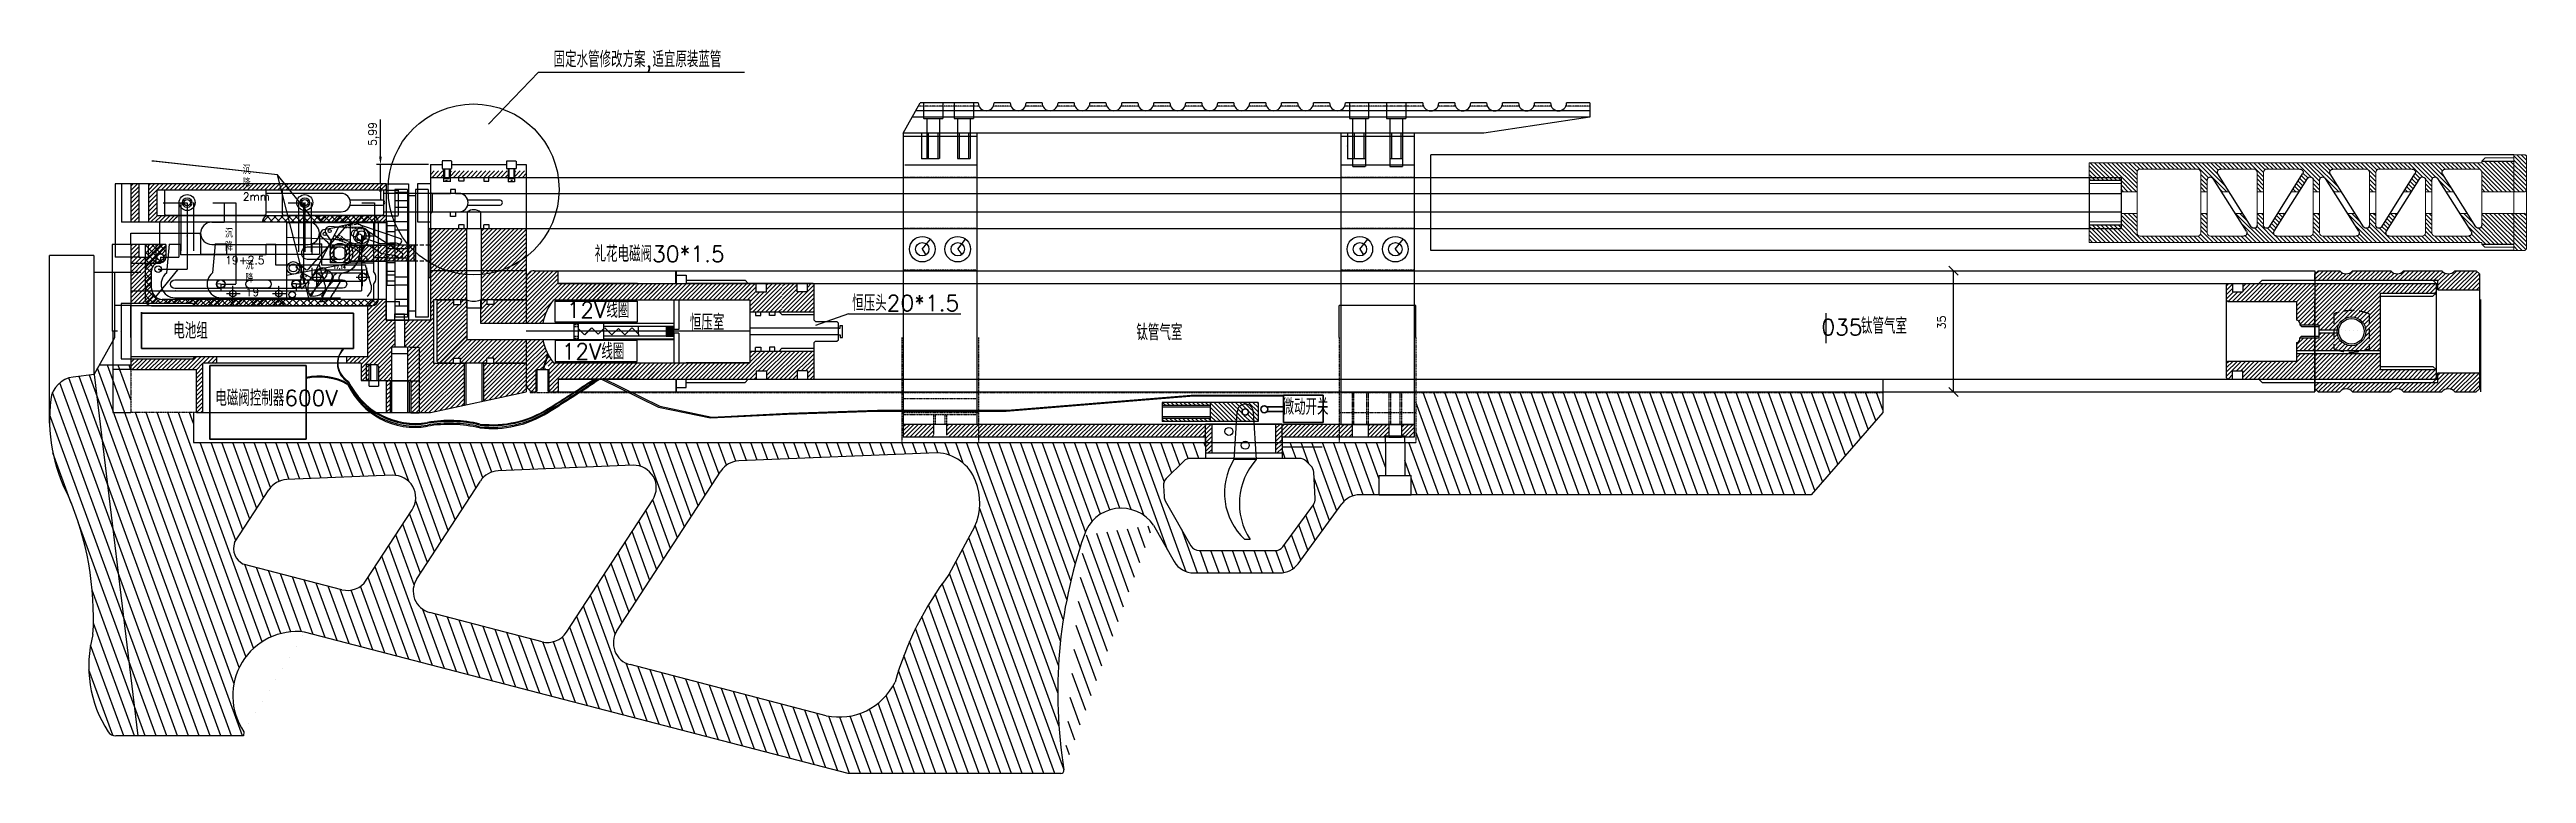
# Model space of a CAD drawing. Header units: millimetres. Extents: x -58888 to 139371, y -43158 to 38068.
# Drawn here: x 58971 to 136519, y 11278 to 33959 of the extents above; entities that cross this region are included whole.
import ezdxf
from ezdxf import colors
from ezdxf.entities.mleader import LeaderData, LeaderLine
from ezdxf.math import Vec2, Vec3

# ---------------------------------------------------------------- set-up
doc = ezdxf.new("R2010")
doc.units = ezdxf.units.MM
doc.linetypes.add('HIDDEN', pattern=[9.525, 6.35, -3.175])
doc.layers.add('图层2', color=108, linetype='Continuous')
doc.layers.add('标注线', color=3, linetype='Continuous', lineweight=13)
doc.styles.get("Standard").update_dxf_attribs({"font": 'txt', "bigfont": 'gbcbig.shx'})
doc.dimstyles.new('ISO-25', dxfattribs={"dimtxt": 2.5, "dimasz": 2.5, "dimexe": 1.25, "dimexo": 0.625, "dimtad": 1, "dimtxsty": 'Standard', "dimcen": 2.5, "dimadec": 0, "dimazin": 0, "dimtfac": 1, "dimtmove": 0, "dimatfit": 3, "dimfxl": 1, "dimarcsym": 0})
pattern_1 = [(45, (309.1866, -1181.3546), (-0.6735192, 0.6735192), [])]

# ---------------------------------------------------------------- blocks, each defined once
blk = doc.blocks.new('*D168')
at = {"layer": 'Defpoints', "color": 0, "linetype": 'ByBlock'}
for p in [(99350, 25942), (99350, 24935), (101750, 24935)]:
    blk.add_point(p, dxfattribs=at)
at = {"layer": '图层2', "color": 0, "linetype": 'ByBlock', "lineweight": -2}
for p, q in [((99350, 24935), (99350, 25943)), ((101747, 25942), (99352, 25942)), ((101750, 24935), (101750, 25943))]:
    blk.add_line(p, q, dxfattribs=at)
at = {"layer": '图层2', "color": 0, "linetype": 'ByBlock'}
for points in [[(99352, 25942), (99352, 25941), (99350, 25942)], [(101747, 25942), (101747, 25941), (101750, 25942)]]:
    blk.add_solid(points, dxfattribs=at)
at = {"layer": '图层2', "color": 0, "linetype": 'ByBlock', "insert": (100550, 25944), "char_height": 2.5, "attachment_point": 5}
blk.add_mtext('2400', dxfattribs=at)
blk = doc.blocks.new('*D169')
at = {"layer": 'Defpoints', "color": 0, "linetype": 'ByBlock'}
for p in [(61015, 25942), (61015, 24935), (61515, 24935)]:
    blk.add_point(p, dxfattribs=at)
at = {"layer": '图层2', "color": 0, "linetype": 'ByBlock', "lineweight": -2}
for p, q in [((61015, 24935), (61015, 25943)), ((61512, 25942), (61017, 25942)), ((61515, 24935), (61515, 25943))]:
    blk.add_line(p, q, dxfattribs=at)
at = {"layer": '图层2', "color": 0, "linetype": 'ByBlock'}
for points in [[(61017, 25942), (61017, 25941), (61015, 25942)], [(61512, 25942), (61512, 25941), (61515, 25942)]]:
    blk.add_solid(points, dxfattribs=at)
at = {"layer": '图层2', "color": 0, "linetype": 'ByBlock', "insert": (61265, 25944), "char_height": 2.5, "attachment_point": 5}
blk.add_mtext('500', dxfattribs=at)
blk = doc.blocks.new('*D170')
at = {"layer": 'Defpoints', "color": 0, "linetype": 'ByBlock'}
for p in [(60364, 26987), (61015, 24935), (60364, 23776)]:
    blk.add_point(p, dxfattribs=at)
at = {"layer": '图层2', "color": 0, "linetype": 'ByBlock', "lineweight": -2}
for p, q in [((60364, 23777), (60364, 26988)), ((60366, 26987), (61012, 26987)), ((61015, 24935), (61015, 26988)), ((61015, 26987), (61829, 26987))]:
    blk.add_line(p, q, dxfattribs=at)
at = {"layer": '图层2', "color": 0, "linetype": 'ByBlock'}
for points in [[(60366, 26987), (60366, 26987), (60364, 26987)], [(61012, 26987), (61012, 26987), (61015, 26987)]]:
    blk.add_solid(points, dxfattribs=at)
at = {"layer": '图层2', "color": 0, "linetype": 'ByBlock', "insert": (61822, 26989), "char_height": 2.5, "attachment_point": 5}
blk.add_mtext('650,92', dxfattribs=at)
blk = doc.blocks.new('*D171')
at = {"layer": 'Defpoints', "color": 0, "linetype": 'ByBlock'}
for p in [(58972, 27504), (60364, 23776), (58972, 22253)]:
    blk.add_point(p, dxfattribs=at)
at = {"layer": '图层2', "color": 0, "linetype": 'ByBlock', "lineweight": -2}
for p, q in [((58972, 22253), (58972, 27505)), ((60361, 27504), (58974, 27504)), ((60364, 23777), (60364, 27505))]:
    blk.add_line(p, q, dxfattribs=at)
at = {"layer": '图层2', "color": 0, "linetype": 'ByBlock'}
for points in [[(58974, 27505), (58974, 27504), (58972, 27504)], [(60361, 27505), (60361, 27504), (60364, 27504)]]:
    blk.add_solid(points, dxfattribs=at)
at = {"layer": '图层2', "color": 0, "linetype": 'ByBlock', "insert": (59668, 27506), "char_height": 2.5, "attachment_point": 5}
blk.add_mtext('1391,84', dxfattribs=at)
blk = doc.blocks.new('*D172')
at = {"layer": 'Defpoints', "color": 0, "linetype": 'ByBlock'}
for p in [(97558, 22233), (95158, 21647), (97558, 21647)]:
    blk.add_point(p, dxfattribs=at)
at = {"layer": '图层2', "color": 0, "linetype": 'ByBlock', "lineweight": -2}
for p, q in [((95158, 21648), (95158, 22235)), ((95160, 22233), (97555, 22233)), ((97558, 21648), (97558, 22235))]:
    blk.add_line(p, q, dxfattribs=at)
at = {"layer": '图层2', "color": 0, "linetype": 'ByBlock'}
for points in [[(95160, 22234), (95160, 22233), (95158, 22233)], [(97555, 22234), (97555, 22233), (97558, 22233)]]:
    blk.add_solid(points, dxfattribs=at)
at = {"layer": '图层2', "color": 0, "linetype": 'ByBlock', "insert": (96358, 22235), "char_height": 2.5, "attachment_point": 5}
blk.add_mtext('2400', dxfattribs=at)
blk = doc.blocks.new('*D173')
at = {"layer": 'Defpoints', "color": 0, "linetype": 'ByBlock'}
for p in [(101400, 21859), (100800, 21647), (101400, 21647)]:
    blk.add_point(p, dxfattribs=at)
at = {"layer": '图层2', "color": 0, "linetype": 'ByBlock', "lineweight": -2}
for p, q in [((100800, 21648), (100800, 21860)), ((100802, 21859), (101397, 21859)), ((101400, 21648), (101400, 21860))]:
    blk.add_line(p, q, dxfattribs=at)
at = {"layer": '图层2', "color": 0, "linetype": 'ByBlock'}
for points in [[(100802, 21860), (100802, 21859), (100800, 21859)], [(101397, 21860), (101397, 21859), (101400, 21859)]]:
    blk.add_solid(points, dxfattribs=at)
at = {"layer": '图层2', "color": 0, "linetype": 'ByBlock', "insert": (101100, 21861), "char_height": 2.5, "attachment_point": 5}
blk.add_mtext('%%C600', dxfattribs=at)
blk = doc.blocks.new('*D174')
at = {"layer": 'Defpoints', "color": 0, "linetype": 'ByBlock'}
for p in [(72030, 26131), (72480, 26131), (72480, 25866)]:
    blk.add_point(p, dxfattribs=at)
at = {"layer": '图层2', "color": 0, "linetype": 'ByBlock', "lineweight": -2}
for p, q in [((72030, 26130), (72030, 25864)), ((72032, 25866), (72477, 25866)), ((72480, 26130), (72480, 25864))]:
    blk.add_line(p, q, dxfattribs=at)
at = {"layer": '图层2', "color": 0, "linetype": 'ByBlock'}
for points in [[(72032, 25866), (72032, 25865), (72030, 25866)], [(72477, 25866), (72477, 25865), (72480, 25866)]]:
    blk.add_solid(points, dxfattribs=at)
at = {"layer": '图层2', "color": 0, "linetype": 'ByBlock', "insert": (72255, 25868), "char_height": 2.5, "attachment_point": 5}
blk.add_mtext('%%C4.5', dxfattribs=at)
blk = doc.blocks.new('*D148')
at = {"layer": 'Defpoints', "color": 0, "linetype": 'ByBlock'}
for p in [(70895, 29754), (70488, 28554), (70895, 28554)]:
    blk.add_point(p, dxfattribs=at)
at = {"layer": '图层2', "color": 0, "linetype": 'ByBlock', "lineweight": -2}
for p, q in [((70894, 29754), (70487, 29754)), ((70488, 29751), (70488, 28556)), ((70894, 28554), (70487, 28554))]:
    blk.add_line(p, q, dxfattribs=at)
at = {"layer": '图层2', "color": 0, "linetype": 'ByBlock'}
for points in [[(70488, 29751), (70489, 29751), (70488, 29754)], [(70488, 28556), (70489, 28556), (70488, 28554)]]:
    blk.add_solid(points, dxfattribs=at)
at = {"layer": '图层2', "color": 0, "linetype": 'ByBlock', "insert": (70486, 29154), "char_height": 2.5, "attachment_point": 5, "rotation": 90}
blk.add_mtext('%%C12', dxfattribs=at)
blk = doc.blocks.new('*D175')
at = {"layer": 'Defpoints', "color": 0, "linetype": 'ByBlock'}
for p in [(70082, 25678), (69782, 25480), (70082, 25480)]:
    blk.add_point(p, dxfattribs=at)
at = {"layer": '图层2', "color": 0, "linetype": 'ByBlock', "lineweight": -2}
for p, q in [((69782, 25480), (69782, 25679)), ((69784, 25678), (70079, 25678)), ((70082, 25480), (70082, 25679))]:
    blk.add_line(p, q, dxfattribs=at)
at = {"layer": '图层2', "color": 0, "linetype": 'ByBlock'}
for points in [[(69784, 25678), (69784, 25677), (69782, 25678)], [(70079, 25678), (70079, 25677), (70082, 25678)]]:
    blk.add_solid(points, dxfattribs=at)
at = {"layer": '图层2', "color": 0, "linetype": 'ByBlock', "insert": (69932, 25680), "char_height": 2.5, "attachment_point": 5}
blk.add_mtext('%%C3', dxfattribs=at)
blk = doc.blocks.new('*D176')
at = {"layer": 'Defpoints', "color": 0, "linetype": 'ByBlock'}
for p in [(69932, 26061), (69932, 25903), (69515, 25480)]:
    blk.add_point(p, dxfattribs=at)
at = {"layer": '图层2', "color": 0, "linetype": 'ByBlock', "lineweight": -2}
for p, q in [((69515, 25480), (69515, 26062)), ((69517, 26061), (69929, 26061)), ((69932, 25904), (69932, 26062))]:
    blk.add_line(p, q, dxfattribs=at)
at = {"layer": '图层2', "color": 0, "linetype": 'ByBlock'}
for points in [[(69517, 26061), (69517, 26060), (69515, 26061)], [(69929, 26061), (69929, 26060), (69932, 26061)]]:
    blk.add_solid(points, dxfattribs=at)
at = {"layer": '图层2', "color": 0, "linetype": 'ByBlock', "insert": (69723, 26063), "char_height": 2.5, "attachment_point": 5}
blk.add_mtext('417,02', dxfattribs=at)
blk = doc.blocks.new('*D177')
at = {"layer": 'Defpoints', "color": 0, "linetype": 'ByBlock'}
for p in [(69682, 24630), (70182, 24630), (70182, 24437)]:
    blk.add_point(p, dxfattribs=at)
at = {"layer": '图层2', "color": 0, "linetype": 'ByBlock', "lineweight": -2}
for p, q in [((69682, 24629), (69682, 24436)), ((69684, 24437), (70179, 24437)), ((70182, 24629), (70182, 24436))]:
    blk.add_line(p, q, dxfattribs=at)
at = {"layer": '图层2', "color": 0, "linetype": 'ByBlock'}
for points in [[(69684, 24438), (69684, 24437), (69682, 24437)], [(70179, 24438), (70179, 24437), (70182, 24437)]]:
    blk.add_solid(points, dxfattribs=at)
at = {"layer": '图层2', "color": 0, "linetype": 'ByBlock', "insert": (69932, 24439), "char_height": 2.5, "attachment_point": 5}
blk.add_mtext('%%C5', dxfattribs=at)
blk = doc.blocks.new('*D149')
at = {"layer": 'Defpoints', "color": 0, "linetype": 'ByBlock'}
for p in [(70244, 24630), (70182, 23582), (70544, 23582)]:
    blk.add_point(p, dxfattribs=at)
at = {"layer": '图层2', "color": 0, "linetype": 'ByBlock', "lineweight": -2}
for p, q in [((70245, 24630), (70545, 24630)), ((70544, 24627), (70544, 23585)), ((70182, 23582), (70545, 23582))]:
    blk.add_line(p, q, dxfattribs=at)
at = {"layer": '图层2', "color": 0, "linetype": 'ByBlock'}
for points in [[(70543, 24627), (70544, 24627), (70544, 24630)], [(70543, 23585), (70544, 23585), (70544, 23582)]]:
    blk.add_solid(points, dxfattribs=at)
at = {"layer": '图层2', "color": 0, "linetype": 'ByBlock', "insert": (70542, 24106), "char_height": 2.5, "attachment_point": 5, "rotation": 90}
blk.add_mtext('1047,18', dxfattribs=at)
blk = doc.blocks.new('*D178')
at = {"layer": 'Defpoints', "color": 0, "linetype": 'ByBlock'}
for p in [(70182, 23582), (70283, 22582), (70544, 22582)]:
    blk.add_point(p, dxfattribs=at)
at = {"layer": '图层2', "color": 0, "linetype": 'ByBlock', "lineweight": -2}
for p, q in [((70182, 23582), (70545, 23582)), ((70544, 23580), (70544, 22585)), ((70284, 22582), (70545, 22582))]:
    blk.add_line(p, q, dxfattribs=at)
at = {"layer": '图层2', "color": 0, "linetype": 'ByBlock'}
for points in [[(70543, 23580), (70544, 23580), (70544, 23582)], [(70543, 22585), (70544, 22585), (70544, 22582)]]:
    blk.add_solid(points, dxfattribs=at)
at = {"layer": '图层2', "color": 0, "linetype": 'ByBlock', "insert": (70542, 23082), "char_height": 2.5, "attachment_point": 5, "rotation": 90}
blk.add_mtext('1000', dxfattribs=at)
blk = doc.blocks.new('*D179')
at = {"layer": 'Defpoints', "color": 0, "linetype": 'ByBlock'}
for p in [(68970, 23593), (69270, 23593), (69270, 23409)]:
    blk.add_point(p, dxfattribs=at)
at = {"layer": '图层2', "color": 0, "linetype": 'ByBlock', "lineweight": -2}
for p, q in [((68970, 23592), (68970, 23408)), ((68973, 23409), (69268, 23409)), ((69270, 23592), (69270, 23408))]:
    blk.add_line(p, q, dxfattribs=at)
at = {"layer": '图层2', "color": 0, "linetype": 'ByBlock'}
for points in [[(68973, 23409), (68973, 23409), (68970, 23409)], [(69268, 23409), (69268, 23409), (69270, 23409)]]:
    blk.add_solid(points, dxfattribs=at)
at = {"layer": '图层2', "color": 0, "linetype": 'ByBlock', "insert": (69120, 23411), "char_height": 2.5, "attachment_point": 5}
blk.add_mtext('M3', dxfattribs=at)
blk = doc.blocks.new('*D180')
at = {"layer": 'Defpoints', "color": 0, "linetype": 'ByBlock'}
for p in [(68894, 24093), (69020, 24093), (68970, 23593)]:
    blk.add_point(p, dxfattribs=at)
at = {"layer": '图层2', "color": 0, "linetype": 'ByBlock', "lineweight": -2}
for p, q in [((69020, 24093), (68893, 24093)), ((68894, 23595), (68894, 24090)), ((68970, 23593), (68893, 23593))]:
    blk.add_line(p, q, dxfattribs=at)
at = {"layer": '图层2', "color": 0, "linetype": 'ByBlock'}
for points in [[(68894, 24090), (68894, 24090), (68894, 24093)], [(68894, 23595), (68894, 23595), (68894, 23593)]]:
    blk.add_solid(points, dxfattribs=at)
at = {"layer": '图层2', "color": 0, "linetype": 'ByBlock', "insert": (68892, 23843), "char_height": 2.5, "attachment_point": 5, "rotation": 90}
blk.add_mtext('500', dxfattribs=at)
blk = doc.blocks.new('*D181')
at = {"layer": 'Defpoints', "color": 0, "linetype": 'ByBlock'}
for p in [(61515, 26001), (61211, 24261), (61515, 24261)]:
    blk.add_point(p, dxfattribs=at)
at = {"layer": '图层2', "color": 0, "linetype": 'ByBlock', "lineweight": -2}
for p, q in [((61514, 26001), (61209, 26001)), ((61211, 25999), (61211, 24264)), ((61514, 24261), (61209, 24261))]:
    blk.add_line(p, q, dxfattribs=at)
at = {"layer": '图层2', "color": 0, "linetype": 'ByBlock'}
for points in [[(61210, 25999), (61211, 25999), (61211, 26001)], [(61210, 24264), (61211, 24264), (61211, 24261)]]:
    blk.add_solid(points, dxfattribs=at)
at = {"layer": '图层2', "color": 0, "linetype": 'ByBlock', "insert": (61209, 25131), "char_height": 2.5, "attachment_point": 5, "rotation": 90}
blk.add_mtext('M18*1.5', dxfattribs=at)
blk = doc.blocks.new('*D182')
at = {"layer": 'Defpoints', "color": 0, "linetype": 'ByBlock'}
for p in [(61515, 29755), (61223, 28552), (61515, 28552)]:
    blk.add_point(p, dxfattribs=at)
at = {"layer": '图层2', "color": 0, "linetype": 'ByBlock', "lineweight": -2}
for p, q in [((61514, 29755), (61222, 29755)), ((61223, 29753), (61223, 28555)), ((61514, 28552), (61222, 28552))]:
    blk.add_line(p, q, dxfattribs=at)
at = {"layer": '图层2', "color": 0, "linetype": 'ByBlock'}
for points in [[(61223, 29753), (61223, 29753), (61223, 29755)], [(61223, 28555), (61223, 28555), (61223, 28552)]]:
    blk.add_solid(points, dxfattribs=at)
at = {"layer": '图层2', "color": 0, "linetype": 'ByBlock', "insert": (61221, 29154), "char_height": 2.5, "attachment_point": 5, "rotation": 90}
blk.add_mtext('1203', dxfattribs=at)
blk = doc.blocks.new('*D183')
at = {"layer": 'Defpoints', "color": 0, "linetype": 'ByBlock'}
for p in [(61515, 27852), (60933, 25131), (61038, 25131)]:
    blk.add_point(p, dxfattribs=at)
at = {"layer": '图层2', "color": 0, "linetype": 'ByBlock', "lineweight": -2}
for p, q in [((61514, 27852), (60932, 27852)), ((60933, 27850), (60933, 25134)), ((61037, 25131), (60932, 25131))]:
    blk.add_line(p, q, dxfattribs=at)
at = {"layer": '图层2', "color": 0, "linetype": 'ByBlock'}
for points in [[(60932, 27850), (60933, 27850), (60933, 27852)], [(60932, 25134), (60933, 25134), (60933, 25131)]]:
    blk.add_solid(points, dxfattribs=at)
at = {"layer": '图层2', "color": 0, "linetype": 'ByBlock', "insert": (60931, 26492), "char_height": 2.5, "attachment_point": 5, "rotation": 90}
blk.add_mtext('2720,97', dxfattribs=at)
blk = doc.blocks.new('*D150')
at = {"layer": 'Defpoints', "color": 0, "linetype": 'ByBlock'}
for p in [(61101, 25131), (60950, 23930), (61515, 23930)]:
    blk.add_point(p, dxfattribs=at)
at = {"layer": '图层2', "color": 0, "linetype": 'ByBlock', "lineweight": -2}
for p, q in [((61100, 25131), (60948, 25131)), ((60950, 25129), (60950, 23932)), ((61514, 23930), (60948, 23930))]:
    blk.add_line(p, q, dxfattribs=at)
at = {"layer": '图层2', "color": 0, "linetype": 'ByBlock'}
for points in [[(60949, 25129), (60950, 25129), (60950, 25131)], [(60949, 23932), (60950, 23932), (60950, 23930)]]:
    blk.add_solid(points, dxfattribs=at)
at = {"layer": '图层2', "color": 0, "linetype": 'ByBlock', "insert": (60948, 24530), "char_height": 2.5, "attachment_point": 5, "rotation": 90}
blk.add_mtext('1201,27', dxfattribs=at)
blk = doc.blocks.new('*D184')
at = {"layer": 'Defpoints', "color": 0, "linetype": 'ByBlock'}
for p in [(61515, 23930), (60950, 22582), (61515, 22582)]:
    blk.add_point(p, dxfattribs=at)
at = {"layer": '图层2', "color": 0, "linetype": 'ByBlock', "lineweight": -2}
for p, q in [((61514, 23930), (60948, 23930)), ((60950, 23927), (60950, 22585)), ((61514, 22582), (60948, 22582))]:
    blk.add_line(p, q, dxfattribs=at)
at = {"layer": '图层2', "color": 0, "linetype": 'ByBlock'}
for points in [[(60949, 23927), (60950, 23927), (60950, 23930)], [(60949, 22585), (60950, 22585), (60950, 22582)]]:
    blk.add_solid(points, dxfattribs=at)
at = {"layer": '图层2', "color": 0, "linetype": 'ByBlock', "insert": (60948, 23256), "char_height": 2.5, "attachment_point": 5, "rotation": 90}
blk.add_mtext('1347,36', dxfattribs=at)
blk = doc.blocks.new('*D185')
at = {"layer": 'Defpoints', "color": 0, "linetype": 'ByBlock'}
for p in [(63698, 28202), (67420, 28202), (67420, 27549)]:
    blk.add_point(p, dxfattribs=at)
at = {"layer": '图层2', "color": 0, "linetype": 'ByBlock', "lineweight": -2}
for p, q in [((63698, 28201), (63698, 27547)), ((67420, 28201), (67420, 27547)), ((63700, 27549), (67418, 27549))]:
    blk.add_line(p, q, dxfattribs=at)
at = {"layer": '图层2', "color": 0, "linetype": 'ByBlock'}
for points in [[(63700, 27549), (63700, 27548), (63698, 27549)], [(67418, 27549), (67418, 27548), (67420, 27549)]]:
    blk.add_solid(points, dxfattribs=at)
at = {"layer": '图层2', "color": 0, "linetype": 'ByBlock', "insert": (65559, 27551), "char_height": 2.5, "attachment_point": 5}
blk.add_mtext('3722,32', dxfattribs=at)
blk = doc.blocks.new('*D151')
at = {"layer": 'Defpoints', "color": 0, "linetype": 'ByBlock'}
for p in [(63698, 28206), (63698, 28140), (61515, 27852)]:
    blk.add_point(p, dxfattribs=at)
at = {"layer": '图层2', "color": 0, "linetype": 'ByBlock', "lineweight": -2}
for p, q in [((61515, 27853), (61515, 28207)), ((61517, 28206), (63695, 28206)), ((63698, 28140), (63698, 28207))]:
    blk.add_line(p, q, dxfattribs=at)
at = {"layer": '图层2', "color": 0, "linetype": 'ByBlock'}
for points in [[(61517, 28207), (61517, 28206), (61515, 28206)], [(63695, 28207), (63695, 28206), (63698, 28206)]]:
    blk.add_solid(points, dxfattribs=at)
at = {"layer": '图层2', "color": 0, "linetype": 'ByBlock', "insert": (62606, 28208), "char_height": 2.5, "attachment_point": 5}
blk.add_mtext('2183,27', dxfattribs=at)
blk = doc.blocks.new('*D186')
at = {"layer": 'Defpoints', "color": 0, "linetype": 'ByBlock'}
for p in [(61515, 29755), (61030, 27455), (61765, 27455)]:
    blk.add_point(p, dxfattribs=at)
at = {"layer": '图层2', "color": 0, "linetype": 'ByBlock', "lineweight": -2}
for p, q in [((61514, 29755), (61029, 29755)), ((61030, 29753), (61030, 27458)), ((61764, 27455), (61029, 27455))]:
    blk.add_line(p, q, dxfattribs=at)
at = {"layer": '图层2', "color": 0, "linetype": 'ByBlock'}
for points in [[(61030, 29753), (61031, 29753), (61030, 29755)], [(61030, 27458), (61031, 27458), (61030, 27455)]]:
    blk.add_solid(points, dxfattribs=at)
at = {"layer": '图层2', "color": 0, "linetype": 'ByBlock', "insert": (61028, 28605), "char_height": 2.5, "attachment_point": 5, "rotation": 90}
blk.add_mtext('2300', dxfattribs=at)
blk = doc.blocks.new('*D187')
at = {"layer": 'Defpoints', "color": 0, "linetype": 'ByBlock'}
for p in [(69515, 29555), (69515, 28752), (69886, 28752)]:
    blk.add_point(p, dxfattribs=at)
at = {"layer": '图层2', "color": 0, "linetype": 'ByBlock', "lineweight": -2}
for p, q in [((69515, 29555), (69887, 29555)), ((69886, 29553), (69886, 28755)), ((69515, 28752), (69887, 28752))]:
    blk.add_line(p, q, dxfattribs=at)
at = {"layer": '图层2', "color": 0, "linetype": 'ByBlock'}
for points in [[(69885, 29553), (69886, 29553), (69886, 29555)], [(69885, 28755), (69886, 28755), (69886, 28752)]]:
    blk.add_solid(points, dxfattribs=at)
at = {"layer": '图层2', "color": 0, "linetype": 'ByBlock', "insert": (69884, 29154), "char_height": 2.5, "attachment_point": 5, "rotation": 90}
blk.add_mtext('%%C8.03', dxfattribs=at)
blk = doc.blocks.new('*D152')
at = {"layer": 'Defpoints', "color": 0, "linetype": 'ByBlock'}
for p in [(62448, 27452), (62551, 27440)]:
    blk.add_point(p, dxfattribs=at)
at = {"layer": '图层2', "color": 0, "linetype": 'ByBlock', "lineweight": -2}
for p, q in [((62448, 27452), (62551, 27440)), ((62575, 27437), (62553, 27440))]:
    blk.add_line(p, q, dxfattribs=at)
at = {"layer": '图层2', "color": 0, "linetype": 'ByBlock'}
blk.add_solid([(62553, 27440), (62553, 27440), (62551, 27440)], dxfattribs=at)
at = {"layer": '图层2', "color": 0, "linetype": 'ByBlock', "insert": (62566, 27441), "char_height": 2.5, "attachment_point": 5, "rotation": 353.38564}
blk.add_mtext('M2 深度8mm', dxfattribs=at)
blk = doc.blocks.new('*D188')
at = {"layer": 'Defpoints', "color": 0, "linetype": 'ByBlock'}
for p in [(62369, 27077), (62464, 27037)]:
    blk.add_point(p, dxfattribs=at)
at = {"layer": '图层2', "color": 0, "linetype": 'ByBlock', "lineweight": -2}
for p, q in [((62369, 27077), (62464, 27037)), ((62486, 27028), (62466, 27036))]:
    blk.add_line(p, q, dxfattribs=at)
at = {"layer": '图层2', "color": 0, "linetype": 'ByBlock'}
blk.add_solid([(62466, 27037), (62466, 27036), (62464, 27037)], dxfattribs=at)
at = {"layer": '图层2', "color": 0, "linetype": 'ByBlock', "insert": (62478, 27034), "char_height": 2.5, "attachment_point": 5, "rotation": 337.18463}
blk.add_mtext('%%C2 深度6mm', dxfattribs=at)
blk = doc.blocks.new('*D189')
at = {"layer": 'Defpoints', "color": 0, "linetype": 'ByBlock'}
for p in [(61515, 27452), (61515, 27257), (62448, 27452)]:
    blk.add_point(p, dxfattribs=at)
at = {"layer": '图层2', "color": 0, "linetype": 'ByBlock', "lineweight": -2}
for p, q in [((61515, 27452), (61515, 27256)), ((62446, 27257), (61517, 27257)), ((62448, 27452), (62448, 27256))]:
    blk.add_line(p, q, dxfattribs=at)
at = {"layer": '图层2', "color": 0, "linetype": 'ByBlock'}
for points in [[(61517, 27257), (61517, 27256), (61515, 27257)], [(62446, 27257), (62446, 27256), (62448, 27257)]]:
    blk.add_solid(points, dxfattribs=at)
at = {"layer": '图层2', "color": 0, "linetype": 'ByBlock', "insert": (61981, 27259), "char_height": 2.5, "attachment_point": 5}
blk.add_mtext('933,48', dxfattribs=at)
blk = doc.blocks.new('*D153')
at = {"layer": 'Defpoints', "color": 0, "linetype": 'ByBlock'}
for p in [(62531, 29154), (62448, 27452), (63018, 27452)]:
    blk.add_point(p, dxfattribs=at)
at = {"layer": '图层2', "color": 0, "linetype": 'ByBlock', "lineweight": -2}
for p, q in [((62532, 29154), (63020, 29154)), ((63018, 29151), (63018, 27455)), ((62449, 27452), (63020, 27452))]:
    blk.add_line(p, q, dxfattribs=at)
at = {"layer": '图层2', "color": 0, "linetype": 'ByBlock'}
for points in [[(63018, 29151), (63019, 29151), (63018, 29154)], [(63018, 27455), (63019, 27455), (63018, 27452)]]:
    blk.add_solid(points, dxfattribs=at)
at = {"layer": '图层2', "color": 0, "linetype": 'ByBlock', "insert": (63016, 28303), "char_height": 2.5, "attachment_point": 5, "rotation": 90}
blk.add_mtext('1701,43', dxfattribs=at)
blk = doc.blocks.new('*D154')
at = {"layer": 'Defpoints', "color": 0, "linetype": 'ByBlock'}
for p in [(62531, 29154), (62369, 27077), (63275, 27077)]:
    blk.add_point(p, dxfattribs=at)
at = {"layer": '图层2', "color": 0, "linetype": 'ByBlock', "lineweight": -2}
for p, q in [((62532, 29154), (63276, 29154)), ((63275, 29151), (63275, 27080)), ((62369, 27077), (63276, 27077))]:
    blk.add_line(p, q, dxfattribs=at)
at = {"layer": '图层2', "color": 0, "linetype": 'ByBlock'}
for points in [[(63275, 29151), (63275, 29151), (63275, 29154)], [(63275, 27080), (63275, 27080), (63275, 27077)]]:
    blk.add_solid(points, dxfattribs=at)
at = {"layer": '图层2', "color": 0, "linetype": 'ByBlock', "insert": (63273, 28116), "char_height": 2.5, "attachment_point": 5, "rotation": 90}
blk.add_mtext('2076,12', dxfattribs=at)
blk = doc.blocks.new('*D190')
at = {"layer": 'Defpoints', "color": 0, "linetype": 'ByBlock'}
for p in [(64079, 29154), (64048, 28552), (64441, 28552)]:
    blk.add_point(p, dxfattribs=at)
at = {"layer": '图层2', "color": 0, "linetype": 'ByBlock', "lineweight": -2}
for p, q in [((64079, 29154), (64442, 29154)), ((64441, 29151), (64441, 28555)), ((64049, 28552), (64442, 28552))]:
    blk.add_line(p, q, dxfattribs=at)
at = {"layer": '图层2', "color": 0, "linetype": 'ByBlock'}
for points in [[(64441, 29151), (64442, 29151), (64441, 29154)], [(64441, 28555), (64442, 28555), (64441, 28552)]]:
    blk.add_solid(points, dxfattribs=at)
at = {"layer": '图层2', "color": 0, "linetype": 'ByBlock', "insert": (64439, 28853), "char_height": 2.5, "attachment_point": 5, "rotation": 90}
blk.add_mtext('601,5', dxfattribs=at)
blk = doc.blocks.new('*D155')
at = {"layer": 'Defpoints', "color": 0, "linetype": 'ByBlock'}
for p in [(64079, 29154), (64331, 26613), (64803, 26613)]:
    blk.add_point(p, dxfattribs=at)
at = {"layer": '图层2', "color": 0, "linetype": 'ByBlock', "lineweight": -2}
for p, q in [((64079, 29154), (64805, 29154)), ((64803, 29151), (64803, 26616)), ((64331, 26613), (64805, 26613))]:
    blk.add_line(p, q, dxfattribs=at)
at = {"layer": '图层2', "color": 0, "linetype": 'ByBlock'}
for points in [[(64803, 29151), (64804, 29151), (64803, 29154)], [(64803, 26616), (64804, 26616), (64803, 26613)]]:
    blk.add_solid(points, dxfattribs=at)
at = {"layer": '图层2', "color": 0, "linetype": 'ByBlock', "insert": (64801, 27884), "char_height": 2.5, "attachment_point": 5, "rotation": 90}
blk.add_mtext('2540,1', dxfattribs=at)
blk = doc.blocks.new('*D156')
at = {"layer": 'Defpoints', "color": 0, "linetype": 'ByBlock'}
for p in [(66436, 29154), (66694, 26614), (66923, 26614)]:
    blk.add_point(p, dxfattribs=at)
at = {"layer": '图层2', "color": 0, "linetype": 'ByBlock', "lineweight": -2}
for p, q in [((66437, 29154), (66925, 29154)), ((66923, 29151), (66923, 26616)), ((66695, 26614), (66925, 26614))]:
    blk.add_line(p, q, dxfattribs=at)
at = {"layer": '图层2', "color": 0, "linetype": 'ByBlock'}
for points in [[(66923, 29151), (66924, 29151), (66923, 29154)], [(66923, 26616), (66924, 26616), (66923, 26614)]]:
    blk.add_solid(points, dxfattribs=at)
at = {"layer": '图层2', "color": 0, "linetype": 'ByBlock', "insert": (66921, 27884), "char_height": 2.5, "attachment_point": 5, "rotation": 90}
blk.add_mtext('2539,76', dxfattribs=at)
blk = doc.blocks.new('*D191')
at = {"layer": 'Defpoints', "color": 0, "linetype": 'ByBlock'}
for p in [(61515, 26572), (64331, 26613), (64331, 26404)]:
    blk.add_point(p, dxfattribs=at)
at = {"layer": '图层2', "color": 0, "linetype": 'ByBlock', "lineweight": -2}
for p, q in [((61515, 26571), (61515, 26403)), ((61517, 26404), (64328, 26404)), ((64331, 26613), (64331, 26403))]:
    blk.add_line(p, q, dxfattribs=at)
at = {"layer": '图层2', "color": 0, "linetype": 'ByBlock'}
for points in [[(61517, 26404), (61517, 26403), (61515, 26404)], [(64328, 26404), (64328, 26403), (64331, 26404)]]:
    blk.add_solid(points, dxfattribs=at)
at = {"layer": '图层2', "color": 0, "linetype": 'ByBlock', "insert": (62923, 26406), "char_height": 2.5, "attachment_point": 5}
blk.add_mtext('2816,01', dxfattribs=at)
blk = doc.blocks.new('*D157')
at = {"layer": 'Defpoints', "color": 0, "linetype": 'ByBlock'}
for p in [(64331, 26613), (66694, 26614), (66694, 26404)]:
    blk.add_point(p, dxfattribs=at)
at = {"layer": '图层2', "color": 0, "linetype": 'ByBlock', "lineweight": -2}
for p, q in [((64331, 26613), (64331, 26403)), ((64333, 26404), (66691, 26404)), ((66694, 26613), (66694, 26403))]:
    blk.add_line(p, q, dxfattribs=at)
at = {"layer": '图层2', "color": 0, "linetype": 'ByBlock'}
for points in [[(64333, 26404), (64333, 26403), (64331, 26404)], [(66691, 26404), (66691, 26403), (66694, 26404)]]:
    blk.add_solid(points, dxfattribs=at)
at = {"layer": '图层2', "color": 0, "linetype": 'ByBlock', "insert": (65512, 26406), "char_height": 2.5, "attachment_point": 5}
blk.add_mtext('2363,3', dxfattribs=at)
blk = doc.blocks.new('*D158')
at = {"layer": 'Defpoints', "color": 0, "linetype": 'ByBlock'}
for p in [(68749, 29154), (68739, 28126), (69140, 28126)]:
    blk.add_point(p, dxfattribs=at)
at = {"layer": '图层2', "color": 0, "linetype": 'ByBlock', "lineweight": -2}
for p, q in [((68750, 29154), (69141, 29154)), ((69140, 29151), (69140, 28129)), ((68739, 28126), (69141, 28126))]:
    blk.add_line(p, q, dxfattribs=at)
at = {"layer": '图层2', "color": 0, "linetype": 'ByBlock'}
for points in [[(69139, 29151), (69140, 29151), (69140, 29154)], [(69139, 28129), (69140, 28129), (69140, 28126)]]:
    blk.add_solid(points, dxfattribs=at)
at = {"layer": '图层2', "color": 0, "linetype": 'ByBlock', "insert": (69137, 28640), "char_height": 2.5, "attachment_point": 5, "rotation": 90}
blk.add_mtext('1027,18', dxfattribs=at)
blk = doc.blocks.new('*D159')
at = {"layer": 'Defpoints', "color": 0, "linetype": 'ByBlock'}
for p in [(68739, 28126), (66694, 26614), (68739, 26404)]:
    blk.add_point(p, dxfattribs=at)
at = {"layer": '图层2', "color": 0, "linetype": 'ByBlock', "lineweight": -2}
for p, q in [((68739, 28126), (68739, 26403)), ((66694, 26613), (66694, 26403)), ((66696, 26404), (68736, 26404))]:
    blk.add_line(p, q, dxfattribs=at)
at = {"layer": '图层2', "color": 0, "linetype": 'ByBlock'}
for points in [[(66696, 26404), (66696, 26403), (66694, 26404)], [(68736, 26404), (68736, 26403), (68739, 26404)]]:
    blk.add_solid(points, dxfattribs=at)
at = {"layer": '图层2', "color": 0, "linetype": 'ByBlock', "insert": (67716, 26406), "char_height": 2.5, "attachment_point": 5}
blk.add_mtext('2044,78', dxfattribs=at)
blk = doc.blocks.new('*D192')
at = {"layer": 'Defpoints', "color": 0, "linetype": 'ByBlock'}
for p in [(62298, 27284), (62448, 27284), (62617, 27852)]:
    blk.add_point(p, dxfattribs=at)
at = {"layer": '图层2', "color": 0, "linetype": 'ByBlock', "lineweight": -2}
for p, q in [((62616, 27852), (62297, 27852)), ((62447, 27284), (62297, 27284)), ((62298, 27850), (62298, 27286))]:
    blk.add_line(p, q, dxfattribs=at)
at = {"layer": '图层2', "color": 0, "linetype": 'ByBlock'}
for points in [[(62298, 27850), (62299, 27850), (62298, 27852)], [(62298, 27286), (62299, 27286), (62298, 27284)]]:
    blk.add_solid(points, dxfattribs=at)
at = {"layer": '图层2', "color": 0, "linetype": 'ByBlock', "insert": (62296, 27568), "char_height": 2.5, "attachment_point": 5, "rotation": 90}
blk.add_mtext('568,35', dxfattribs=at)
blk = doc.blocks.new('*D193')
at = {"layer": 'Defpoints', "color": 0, "linetype": 'ByBlock'}
for p in [(62501, 26468), (62291, 26205)]:
    blk.add_point(p, dxfattribs=at)
at = {"layer": '图层2', "color": 0, "linetype": 'ByBlock', "lineweight": -2}
blk.add_line((62974, 27057), (62292, 26207), dxfattribs=at)
at = {"layer": '图层2', "color": 0, "linetype": 'ByBlock'}
blk.add_solid([(62292, 26207), (62293, 26207), (62291, 26205)], dxfattribs=at)
at = {"layer": '图层2', "color": 0, "linetype": 'ByBlock', "insert": (62967, 27052), "char_height": 2.5, "attachment_point": 5, "rotation": 51.2675}
blk.add_mtext('R336,84', dxfattribs=at)
blk = doc.blocks.new('*D160')
at = {"layer": 'Defpoints', "color": 0, "linetype": 'ByBlock'}
for p in [(66569, 26619), (66694, 26614)]:
    blk.add_point(p, dxfattribs=at)
at = {"layer": '图层2', "color": 0, "linetype": 'ByBlock', "lineweight": -2}
for p, q in [((66542, 26620), (66567, 26619)), ((66694, 26614), (66569, 26619))]:
    blk.add_line(p, q, dxfattribs=at)
at = {"layer": '图层2', "color": 0, "linetype": 'ByBlock'}
blk.add_solid([(66567, 26619), (66567, 26618), (66569, 26619)], dxfattribs=at)
at = {"layer": '图层2', "color": 0, "linetype": 'ByBlock', "insert": (66553, 26621), "char_height": 2.5, "attachment_point": 5, "rotation": 357.79398}
blk.add_mtext('%%C2.5 深度6mm', dxfattribs=at)
blk = doc.blocks.new('*D161')
at = {"layer": 'Defpoints', "color": 0, "linetype": 'ByBlock'}
for p in [(64206, 26618), (64331, 26613)]:
    blk.add_point(p, dxfattribs=at)
at = {"layer": '图层2', "color": 0, "linetype": 'ByBlock', "lineweight": -2}
for p, q in [((64178, 26619), (64203, 26618)), ((64331, 26613), (64206, 26618))]:
    blk.add_line(p, q, dxfattribs=at)
at = {"layer": '图层2', "color": 0, "linetype": 'ByBlock'}
blk.add_solid([(64203, 26619), (64203, 26618), (64206, 26618)], dxfattribs=at)
at = {"layer": '图层2', "color": 0, "linetype": 'ByBlock', "insert": (64190, 26621), "char_height": 2.5, "attachment_point": 5, "rotation": 357.79398}
blk.add_mtext('%%C2.5 深度6mm', dxfattribs=at)
blk = doc.blocks.new('*D162')
at = {"layer": 'Defpoints', "color": 0, "linetype": 'ByBlock'}
for p in [(68739, 28126), (68863, 28042)]:
    blk.add_point(p, dxfattribs=at)
at = {"layer": '图层2', "color": 0, "linetype": 'ByBlock', "lineweight": -2}
for p, q in [((68739, 28126), (68863, 28042)), ((68883, 28029), (68865, 28041))]:
    blk.add_line(p, q, dxfattribs=at)
at = {"layer": '图层2', "color": 0, "linetype": 'ByBlock'}
blk.add_solid([(68865, 28041), (68865, 28041), (68863, 28042)], dxfattribs=at)
at = {"layer": '图层2', "color": 0, "linetype": 'ByBlock', "insert": (68876, 28036), "char_height": 2.5, "attachment_point": 5, "rotation": 325.98231}
blk.add_mtext('M3 沉降6mm', dxfattribs=at)
blk = doc.blocks.new('*D1')
at = {"layer": 'Defpoints', "color": 0, "linetype": 'ByBlock', "transparency": 16777216}
for p in [(2411.42, -716.74), (2428.56, -714.42), (2428.56, -716.74)]:
    blk.add_point(p, dxfattribs=at)
at = {"layer": '图层2', "color": 0, "linetype": 'ByBlock', "lineweight": -2, "transparency": 16777216}
for p, q in [((2411.42, -716.11), (2411.42, -713.82)), ((2411.92, -714.42), (2428.06, -714.42)), ((2428.56, -716.11), (2428.56, -713.82))]:
    blk.add_line(p, q, dxfattribs=at)
at = {"layer": '图层2', "color": 0, "linetype": 'ByBlock', "transparency": 16777216}
for points in [[(2411.92, -714.34), (2411.92, -714.51), (2411.42, -714.42)], [(2428.06, -714.34), (2428.06, -714.51), (2428.56, -714.42)]]:
    blk.add_solid(points, dxfattribs=at)
at = {"layer": '图层2', "color": 0, "linetype": 'ByBlock', "transparency": 16777216, "insert": (2419.99, -713.74), "char_height": 1, "attachment_point": 5}
blk.add_mtext('17,14', dxfattribs=at)
blk = doc.blocks.new('*D163')
at = {"layer": 'Defpoints', "color": 0, "linetype": 'ByBlock'}
for p in [(69515, 29755), (69515, 25480), (70209, 25480)]:
    blk.add_point(p, dxfattribs=at)
at = {"layer": '图层2', "color": 0, "linetype": 'ByBlock', "lineweight": -2}
for p, q in [((69515, 29755), (70211, 29755)), ((70209, 29753), (70209, 25482)), ((69515, 25480), (70211, 25480))]:
    blk.add_line(p, q, dxfattribs=at)
at = {"layer": '图层2', "color": 0, "linetype": 'ByBlock'}
for points in [[(70209, 29753), (70210, 29753), (70209, 29755)], [(70209, 25482), (70210, 25482), (70209, 25480)]]:
    blk.add_solid(points, dxfattribs=at)
at = {"layer": '图层2', "color": 0, "linetype": 'ByBlock', "insert": (70207, 27617), "char_height": 2.5, "attachment_point": 5, "rotation": 90}
blk.add_mtext('4275,42', dxfattribs=at)
blk = doc.blocks.new('*D194')
at = {"layer": 'Defpoints', "color": 0, "linetype": 'ByBlock'}
for p in [(86434, 31336), (86269, 30536), (86434, 30536)]:
    blk.add_point(p, dxfattribs=at)
at = {"layer": '图层2', "color": 0, "linetype": 'ByBlock', "lineweight": -2}
for p, q in [((86434, 31336), (86267, 31336)), ((86269, 31333), (86269, 30538)), ((86434, 30536), (86267, 30536))]:
    blk.add_line(p, q, dxfattribs=at)
at = {"layer": '图层2', "color": 0, "linetype": 'ByBlock'}
for points in [[(86268, 31333), (86269, 31333), (86269, 31336)], [(86268, 30538), (86269, 30538), (86269, 30536)]]:
    blk.add_solid(points, dxfattribs=at)
at = {"layer": '图层2', "color": 0, "linetype": 'ByBlock', "insert": (86267, 30936), "char_height": 2.5, "attachment_point": 5, "rotation": 90}
blk.add_mtext('800', dxfattribs=at)
blk = doc.blocks.new('*D195')
at = {"layer": 'Defpoints', "color": 0, "linetype": 'ByBlock'}
for p in [(86547, 28013), (86294, 27702)]:
    blk.add_point(p, dxfattribs=at)
at = {"layer": '图层2', "color": 0, "linetype": 'ByBlock', "lineweight": -2}
for p, q in [((86294, 27702), (86547, 28013)), ((86556, 28024), (86548, 28015))]:
    blk.add_line(p, q, dxfattribs=at)
at = {"layer": '图层2', "color": 0, "linetype": 'ByBlock'}
blk.add_solid([(86548, 28015), (86549, 28015), (86547, 28013)], dxfattribs=at)
at = {"layer": '图层2', "color": 0, "linetype": 'ByBlock', "insert": (86551, 28022), "char_height": 2.5, "attachment_point": 5, "rotation": 50.89708}
blk.add_mtext('R400', dxfattribs=at)
blk = doc.blocks.new('*D196')
at = {"layer": 'Defpoints', "color": 0, "linetype": 'ByBlock'}
for p in [(86294, 27702), (86411, 27528)]:
    blk.add_point(p, dxfattribs=at)
at = {"layer": '图层2', "color": 0, "linetype": 'ByBlock', "lineweight": -2}
for p, q in [((86294, 27702), (86411, 27528)), ((86419, 27516), (86412, 27526))]:
    blk.add_line(p, q, dxfattribs=at)
at = {"layer": '图层2', "color": 0, "linetype": 'ByBlock'}
blk.add_solid([(86413, 27526), (86412, 27525), (86411, 27528)], dxfattribs=at)
at = {"layer": '图层2', "color": 0, "linetype": 'ByBlock', "insert": (86418, 27521), "char_height": 2.5, "attachment_point": 5, "rotation": 303.70632}
blk.add_mtext('R210', dxfattribs=at)
blk = doc.blocks.new('*D197')
at = {"layer": 'Defpoints', "color": 0, "linetype": 'ByBlock'}
for p in [(87405, 27702), (87532, 27535)]:
    blk.add_point(p, dxfattribs=at)
at = {"layer": '图层2', "color": 0, "linetype": 'ByBlock', "lineweight": -2}
for p, q in [((87405, 27702), (87532, 27535)), ((87541, 27524), (87534, 27533))]:
    blk.add_line(p, q, dxfattribs=at)
at = {"layer": '图层2', "color": 0, "linetype": 'ByBlock'}
blk.add_solid([(87534, 27533), (87533, 27533), (87532, 27535)], dxfattribs=at)
at = {"layer": '图层2', "color": 0, "linetype": 'ByBlock', "insert": (87539, 27529), "char_height": 2.5, "attachment_point": 5, "rotation": 307.15657}
blk.add_mtext('R210', dxfattribs=at)
blk = doc.blocks.new('*D198')
at = {"layer": 'Defpoints', "color": 0, "linetype": 'ByBlock'}
for p in [(87648, 28021), (87405, 27702)]:
    blk.add_point(p, dxfattribs=at)
at = {"layer": '图层2', "color": 0, "linetype": 'ByBlock', "lineweight": -2}
for p, q in [((87405, 27702), (87648, 28021)), ((87657, 28032), (87649, 28022))]:
    blk.add_line(p, q, dxfattribs=at)
at = {"layer": '图层2', "color": 0, "linetype": 'ByBlock'}
blk.add_solid([(87649, 28023), (87650, 28022), (87648, 28021)], dxfattribs=at)
at = {"layer": '图层2', "color": 0, "linetype": 'ByBlock', "insert": (87652, 28029), "char_height": 2.5, "attachment_point": 5, "rotation": 52.67459}
blk.add_mtext('R400', dxfattribs=at)
blk = doc.blocks.new('*D199')
at = {"layer": 'Defpoints', "color": 0, "linetype": 'ByBlock'}
for p in [(99769, 31336), (99603, 30536), (99769, 30536)]:
    blk.add_point(p, dxfattribs=at)
at = {"layer": '图层2', "color": 0, "linetype": 'ByBlock', "lineweight": -2}
for p, q in [((99768, 31336), (99601, 31336)), ((99603, 31333), (99603, 30538)), ((99768, 30536), (99601, 30536))]:
    blk.add_line(p, q, dxfattribs=at)
at = {"layer": '图层2', "color": 0, "linetype": 'ByBlock'}
for points in [[(99602, 31333), (99603, 31333), (99603, 31336)], [(99602, 30538), (99603, 30538), (99603, 30536)]]:
    blk.add_solid(points, dxfattribs=at)
at = {"layer": '图层2', "color": 0, "linetype": 'ByBlock', "insert": (99601, 30936), "char_height": 2.5, "attachment_point": 5, "rotation": 90}
blk.add_mtext('800', dxfattribs=at)
blk = doc.blocks.new('*D200')
at = {"layer": 'Defpoints', "color": 0, "linetype": 'ByBlock'}
for p in [(99769, 30536), (100169, 30536), (100169, 30291)]:
    blk.add_point(p, dxfattribs=at)
at = {"layer": '图层2', "color": 0, "linetype": 'ByBlock', "lineweight": -2}
for p, q in [((99769, 30535), (99769, 30290)), ((99771, 30291), (100166, 30291)), ((100169, 30535), (100169, 30290))]:
    blk.add_line(p, q, dxfattribs=at)
at = {"layer": '图层2', "color": 0, "linetype": 'ByBlock'}
for points in [[(99771, 30291), (99771, 30290), (99769, 30291)], [(100166, 30291), (100166, 30290), (100169, 30291)]]:
    blk.add_solid(points, dxfattribs=at)
at = {"layer": '图层2', "color": 0, "linetype": 'ByBlock', "insert": (99969, 30293), "char_height": 2.5, "attachment_point": 5}
blk.add_mtext('M400', dxfattribs=at)
blk = doc.blocks.new('*D201')
at = {"layer": 'Defpoints', "color": 0, "linetype": 'ByBlock'}
for p in [(100931, 30536), (101331, 30536), (101331, 30291)]:
    blk.add_point(p, dxfattribs=at)
at = {"layer": '图层2', "color": 0, "linetype": 'ByBlock', "lineweight": -2}
for p, q in [((100931, 30535), (100931, 30290)), ((100934, 30291), (101329, 30291)), ((101331, 30535), (101331, 30290))]:
    blk.add_line(p, q, dxfattribs=at)
at = {"layer": '图层2', "color": 0, "linetype": 'ByBlock'}
for points in [[(100934, 30291), (100934, 30290), (100931, 30291)], [(101329, 30291), (101329, 30290), (101331, 30291)]]:
    blk.add_solid(points, dxfattribs=at)
at = {"layer": '图层2', "color": 0, "linetype": 'ByBlock', "insert": (101131, 30293), "char_height": 2.5, "attachment_point": 5}
blk.add_mtext('M400', dxfattribs=at)
blk = doc.blocks.new('*D164')
at = {"layer": 'Defpoints', "color": 0, "linetype": 'ByBlock'}
for p in [(100247, 28013), (99994, 27702)]:
    blk.add_point(p, dxfattribs=at)
at = {"layer": '图层2', "color": 0, "linetype": 'ByBlock', "lineweight": -2}
for p, q in [((99994, 27702), (100247, 28013)), ((100256, 28024), (100248, 28015))]:
    blk.add_line(p, q, dxfattribs=at)
at = {"layer": '图层2', "color": 0, "linetype": 'ByBlock'}
blk.add_solid([(100248, 28015), (100249, 28015), (100247, 28013)], dxfattribs=at)
at = {"layer": '图层2', "color": 0, "linetype": 'ByBlock', "insert": (100251, 28022), "char_height": 2.5, "attachment_point": 5, "rotation": 50.89708}
blk.add_mtext('R400', dxfattribs=at)
blk = doc.blocks.new('*D165')
at = {"layer": 'Defpoints', "color": 0, "linetype": 'ByBlock'}
for p in [(99994, 27702), (100111, 27528)]:
    blk.add_point(p, dxfattribs=at)
at = {"layer": '图层2', "color": 0, "linetype": 'ByBlock', "lineweight": -2}
for p, q in [((99994, 27702), (100111, 27528)), ((100119, 27516), (100112, 27526))]:
    blk.add_line(p, q, dxfattribs=at)
at = {"layer": '图层2', "color": 0, "linetype": 'ByBlock'}
blk.add_solid([(100113, 27526), (100112, 27525), (100111, 27528)], dxfattribs=at)
at = {"layer": '图层2', "color": 0, "linetype": 'ByBlock', "insert": (100118, 27521), "char_height": 2.5, "attachment_point": 5, "rotation": 303.70632}
blk.add_mtext('R210', dxfattribs=at)
blk = doc.blocks.new('*D166')
at = {"layer": 'Defpoints', "color": 0, "linetype": 'ByBlock'}
for p in [(101105, 27702), (101232, 27535)]:
    blk.add_point(p, dxfattribs=at)
at = {"layer": '图层2', "color": 0, "linetype": 'ByBlock', "lineweight": -2}
for p, q in [((101105, 27702), (101232, 27535)), ((101241, 27524), (101234, 27533))]:
    blk.add_line(p, q, dxfattribs=at)
at = {"layer": '图层2', "color": 0, "linetype": 'ByBlock'}
blk.add_solid([(101234, 27533), (101233, 27533), (101232, 27535)], dxfattribs=at)
at = {"layer": '图层2', "color": 0, "linetype": 'ByBlock', "insert": (101239, 27529), "char_height": 2.5, "attachment_point": 5, "rotation": 307.15657}
blk.add_mtext('R210', dxfattribs=at)
blk = doc.blocks.new('*D167')
at = {"layer": 'Defpoints', "color": 0, "linetype": 'ByBlock'}
for p in [(101348, 28021), (101105, 27702)]:
    blk.add_point(p, dxfattribs=at)
at = {"layer": '图层2', "color": 0, "linetype": 'ByBlock', "lineweight": -2}
for p, q in [((101105, 27702), (101348, 28021)), ((101357, 28032), (101349, 28022))]:
    blk.add_line(p, q, dxfattribs=at)
at = {"layer": '图层2', "color": 0, "linetype": 'ByBlock'}
blk.add_solid([(101349, 28023), (101350, 28022), (101348, 28021)], dxfattribs=at)
at = {"layer": '图层2', "color": 0, "linetype": 'ByBlock', "insert": (101352, 28029), "char_height": 2.5, "attachment_point": 5, "rotation": 52.67459}
blk.add_mtext('R400', dxfattribs=at)
blk = doc.blocks.new('fdggg')
at = {"layer": '图层2', "linetype": 'ByBlock'}
h = blk.add_hatch(dxfattribs=at)
h.set_pattern_fill('ANSI31', color=4, scale=0.3)
h.set_pattern_definition([(45, (-551.4656, -559.2974), (-0.6735192, 0.6735192), [])])
h.paths.add_polyline_path([(920.04, -2768.85), (836.96, -2768.85), (836.96, -2772.85), (918.04, -2772.85), (918.04, -2777.85), (920.04, -2777.85)])
h.paths.add_polyline_path([(832.96, -2768.85), (823.46, -2768.85), (823.46, -2772.85), (832.96, -2772.85)])
h.paths.add_polyline_path([(963.96, -2772.85), (963.96, -2768.85), (940.04, -2768.85), (940.04, -2777.85), (942.04, -2777.85), (942.04, -2772.85)])
h.paths.add_polyline_path([(979.46, -2768.85), (979.46, -2772.85), (983.46, -2772.85), (983.46, -2768.85)])
h.paths.add_polyline_path([(975.46, -2772.85), (975.46, -2768.85), (968.96, -2768.85), (968.96, -2772.85)])
at = {"layer": '图层2', "color": 6, "linetype": 'ByBlock'}
for p, q in [((983.46, -2768.85), (823.46, -2768.85)), ((823.46, -2768.85), (823.46, -2772.85)), ((918.04, -2772.85), (823.46, -2772.85)), ((918.04, -2772.85), (918.04, -2777.85)), ((920.04, -2768.85), (920.04, -2777.85)), ((940.04, -2768.85), (940.04, -2777.85)), ((983.46, -2772.85), (942.04, -2772.85)), ((942.04, -2772.85), (942.04, -2777.85)), ((983.46, -2768.85), (983.46, -2772.85)), ((942.04, -2777.85), (918.04, -2777.85))]:
    blk.add_line(p, q, dxfattribs=at)
at = {"layer": '图层2', "color": 1, "linetype": 'HIDDEN', "ltscale": 0.5}
for p, q in [((832.96, -2768.85), (832.96, -2772.85)), ((836.96, -2768.85), (836.96, -2772.85))]:
    blk.add_line(p, q, dxfattribs=at)
at = {"layer": '图层2', "color": 3, "linetype": 'ByBlock'}
for p, q in [((963.96, -2768.85), (963.96, -2772.85)), ((968.96, -2768.85), (968.96, -2772.85)), ((975.46, -2768.85), (975.46, -2772.85)), ((979.46, -2768.85), (979.46, -2772.85))]:
    blk.add_line(p, q, dxfattribs=at)
at = {"layer": '图层2', "color": 2, "linetype": 'ByBlock'}
for centre in [(925.43, -2771.03), (930.53, -2775.34)]:
    blk.add_circle(centre, 1.25, dxfattribs=at)
blk = doc.blocks.new('fghhjjj')
at = {"layer": '图层2', "color": 6, "linetype": 'ByBlock'}
for p, q in [((2034.67, -2742.64), (2035.61, -2727.74)), ((2040.61, -2727.74), (2041.56, -2742.64)), ((2041.56, -2742.64), (2034.54, -2742.64)), ((2039.61, -2767.64), (2037.99, -2767.64))]:
    blk.add_line(p, q, dxfattribs=at)
at = {"layer": '图层2', "color": 1, "linetype": 'ByBlock'}
for centre, radius in [((2038.11, -2727.74), 1), ((2038.11, -2738.14), 1.25)]:
    blk.add_circle(centre, radius, dxfattribs=at)
at = {"layer": '图层2', "color": 6, "linetype": 'ByBlock'}
for centre, radius, start, end in [((2038.11, -2727.74), 2.5, 0, 180), ((2051.48, -2753.04), 19.88, 148.44554, 227.25158), ((2056.81, -2756.4), 20.54, 137.94616, 213.16568)]:
    blk.add_arc(centre, radius, start, end, dxfattribs=at)
blk = doc.blocks.new('fghghhhh')
at = {"layer": '图层2', "linetype": 'ByBlock'}
h = blk.add_hatch(dxfattribs=at)
h.set_pattern_fill('ANSI31', color=4, scale=0.3)
h.set_pattern_definition(pattern_1)
h.paths.add_polyline_path([(1647.86, -2710.7), (1647.86, -2708.7), (1643.86, -2708.7), (1643.86, -2714.7), (1647.86, -2714.7), (1647.86, -2712.7, -0.414214), (1646.86, -2711.7, -0.414214)])
h = blk.add_hatch(dxfattribs=at)
h.set_pattern_fill('ANSI31', color=4, scale=0.3)
h.set_pattern_definition(pattern_1)
h.paths.add_polyline_path([(1658.86, -2708.7), (1647.86, -2708.7), (1647.86, -2710.7, -0.414214), (1648.86, -2711.7, -0.414214), (1647.86, -2712.7), (1647.86, -2714.7), (1658.86, -2714.7)])
h.paths.add_polyline_path([(1673.86, -2708.7), (1658.86, -2708.7), (1658.86, -2709.7), (1673.86, -2709.7)])
h.paths.add_polyline_path([(1673.86, -2713.7), (1658.86, -2713.7), (1658.86, -2714.7), (1673.86, -2714.7)])
at = {"layer": '图层2', "color": 44, "linetype": 'ByBlock'}
for p, q in [((1643.86, -2708.7), (1673.86, -2708.7)), ((1643.86, -2708.7), (1643.86, -2714.7)), ((1658.86, -2708.7), (1658.86, -2714.7)), ((1658.86, -2709.7), (1673.86, -2709.7)), ((1658.86, -2710.2), (1673.86, -2710.2)), ((1658.86, -2713.2), (1673.86, -2713.2)), ((1658.86, -2713.7), (1673.86, -2713.7)), ((1673.86, -2708.7), (1673.86, -2714.7)), ((1643.86, -2714.7), (1673.86, -2714.7))]:
    blk.add_line(p, q, dxfattribs=at)
at = {"layer": '图层2', "color": 1, "linetype": 'ByBlock'}
blk.add_circle((1647.86, -2711.7), 1, dxfattribs=at)
blk = doc.blocks.new('fghjkkk')
at = {"layer": '图层2', "color": 4, "linetype": 'ByBlock'}
blk.add_lwpolyline([(8494.25, -2299.24), (8463.59, -2299.24, -0.414214), (8463.09, -2298.74), (8463.09, -2291.74, -0.414214), (8463.59, -2291.24), (8494.25, -2291.24, -0.414214), (8494.75, -2291.74), (8494.75, -2298.74, -0.414214)], format="xyb", close=True, dxfattribs=at)
for points in [[(8494.75, -2298.11), (8518.36, -2298.11, 1), (8518.36, -2292.37), (8494.75, -2292.37)], [(8521.13, -2295.99), (8531.23, -2295.99, 1), (8531.23, -2294.49), (8521.13, -2294.49)]]:
    blk.add_lwpolyline(points, format="xyb", dxfattribs=at)
at = {"layer": '图层2', "color": 2, "linetype": 'ByBlock'}
for radius in [2.5, 1.5]:
    blk.add_circle((8470.09, -2295.24), radius, dxfattribs=at)
at = {"layer": '图层2', "color": 4, "linetype": 'ByBlock'}
blk.add_circle((8470.09, -2295.24), 1, dxfattribs=at)
blk = doc.blocks.new('fghghjjkk')
at = {"layer": '图层2', "color": 6, "linetype": 'ByBlock'}
for p, q in [((8560.04, -2418.72), (8548.67, -2431.91)), ((8564.29, -2418.55), (8560.42, -2418.55)), ((8567.12, -2423.6), (8564.86, -2426.91)), ((8545.82, -2430.16), (8544.94, -2431.18)), ((8544.94, -2431.18), (8547.08, -2432.98)), ((8547.96, -2431.97), (8545.82, -2430.16)), ((8552.14, -2431.8), (8546.83, -2438.01)), ((8554.56, -2433.89), (8549.27, -2440.07)), ((8556.61, -2435.6), (8553.87, -2438.56))]:
    blk.add_line(p, q, dxfattribs=at)
at = {"layer": '图层2', "color": 62, "linetype": 'ByBlock'}
for p, q in [((8560.06, -2418.7), (8555.24, -2418.4)), ((8556.09, -2423.31), (8558.22, -2420.84)), ((8578.01, -2426.35), (8566.92, -2419.54)), ((8567.03, -2423.72), (8571.63, -2426.54)), ((8571.63, -2426.54), (8576.13, -2427.26)), ((8576.13, -2427.26), (8577.17, -2427.84))]:
    blk.add_line(p, q, dxfattribs=at)
at = {"layer": '图层2', "color": 62, "linetype": 'HIDDEN', "ltscale": 0.1}
for p, q in [((8565.66, -2419.04), (8560.23, -2418.71)), ((8566.89, -2419.52), (8566.58, -2419.34)), ((8558.22, -2420.84), (8562.96, -2424.38))]:
    blk.add_line(p, q, dxfattribs=at)
at = {"layer": '图层2', "color": 6, "linetype": 'HIDDEN', "ltscale": 0.1}
for p, q in [((8557.52, -2421.65), (8565.2, -2426.42)), ((8546.2, -2430.48), (8545.32, -2431.51)), ((8546.96, -2431.14), (8546.07, -2432.16))]:
    blk.add_line(p, q, dxfattribs=at)
at = {"layer": '图层2', "color": 2, "linetype": 'ByBlock'}
for centre, radius in [((8555.38, -2419.79), 0.5), ((8564.61, -2421.69), 1.08)]:
    blk.add_circle(centre, radius, dxfattribs=at)
at = {"layer": '图层2', "color": 1, "linetype": 'ByBlock'}
for radius in [3.05, 2.05]:
    blk.add_circle((8558.64, -2426.71), radius, dxfattribs=at)
at = {"layer": '图层2', "color": 62, "linetype": 'ByBlock'}
blk.add_circle((8564.61, -2421.69), 1.08, dxfattribs=at)
for centre, radius, start, end in [((8555.38, -2419.79), 1.39, 95.93714, 221.0475), ((8540.43, -2432), 17.91, 29.03047, 39.0965), ((8577.56, -2427.07), 0.859, 243.29403, 57.86281)]:
    blk.add_arc(centre, radius, start, end, dxfattribs=at)
at = {"layer": '图层2', "color": 6, "linetype": 'ByBlock'}
for centre, radius, start, end in [((8560.42, -2419.05), 0.5, 89.91043, 139.23352), ((8564.61, -2421.69), 3.15, 322.65855, 95.85389), ((8558.64, -2426.71), 6.23, 269.70362, 358.18974), ((8550.52, -2436.1), 4.16, 143.94766, 207.2472), ((8546.76, -2433.36), 0.5, 323.94766, 50.01121), ((8548.29, -2431.59), 0.5, 229.79699, 319.23352), ((8553.27, -2432.92), 1.6, 318.7621, 134.93353), ((8558.48, -2434.92), 1.99, 86.37023, 199.94645), ((8550.52, -2436.1), 4.16, 252.51304, 323.6742)]:
    blk.add_arc(centre, radius, start, end, dxfattribs=at)
at = {"layer": '图层2', "color": 62, "linetype": 'HIDDEN', "ltscale": 0.1}
for centre, radius, start, end in [((8565.54, -2421.04), 2, 58.47416, 86.46584), ((8564.61, -2421.69), 3.16, 238.49102, 319.99206)]:
    blk.add_arc(centre, radius, start, end, dxfattribs=at)
blk = doc.blocks.new('hhhhhgg')
at = {"layer": '图层2', "linetype": 'ByBlock'}
h = blk.add_hatch(dxfattribs=at)
h.set_pattern_fill('ANSI31', color=4, scale=0.3)
h.set_pattern_definition([(45, (7156.9674, -1437.8608), (-0.6735192, 0.6735192), [])])
h.paths.add_polyline_path([(8525.81, -2415.69), (8524.56, -2415.69), (8524.56, -2418.17), (8525.81, -2418.17)])
h.paths.add_polyline_path([(8530.56, -2415.69), (8529.31, -2415.69), (8529.31, -2418.17), (8530.56, -2418.17)])
h.paths.add_polyline_path([(8525.81, -2418.17), (8524.56, -2418.17), (8524.56, -2421.17), (8525.81, -2421.17)])
h.paths.add_polyline_path([(8530.56, -2418.17), (8529.31, -2418.17), (8529.31, -2421.17), (8530.56, -2421.17)])
h.paths.add_polyline_path([(8550.8, -2418.17), (8530.56, -2418.17), (8530.56, -2420.65), (8550.8, -2420.65)])
h.paths.add_polyline_path([(8550.8, -2415.69), (8530.56, -2415.69), (8530.56, -2418.17), (8550.8, -2418.17)])
h.paths.add_polyline_path([(8551.3, -2416.19), (8550.8, -2415.69), (8550.8, -2418.17), (8551.3, -2418.17)])
h.paths.add_polyline_path([(8551.3, -2418.17), (8550.8, -2418.17), (8550.8, -2420.65), (8551.3, -2420.15)])
at = {"layer": '图层2', "color": 6, "linetype": 'ByBlock'}
for p, q in [((8550.8, -2415.69), (8524.56, -2415.69)), ((8524.56, -2415.69), (8524.56, -2421.17)), ((8530.56, -2415.69), (8530.56, -2421.17)), ((8550.8, -2415.69), (8551.3, -2416.19)), ((8550.8, -2415.69), (8550.8, -2420.65)), ((8551.3, -2416.19), (8551.3, -2420.15)), ((8530.56, -2421.17), (8524.56, -2421.17)), ((8550.8, -2420.65), (8530.56, -2420.65)), ((8550.8, -2420.65), (8551.3, -2420.15))]:
    blk.add_line(p, q, dxfattribs=at)
at = {"layer": '图层2', "color": 1, "linetype": 'ByBlock'}
for p, q in [((8525.81, -2421.17), (8525.81, -2415.69)), ((8529.31, -2421.17), (8529.31, -2415.69))]:
    blk.add_line(p, q, dxfattribs=at)
blk = doc.blocks.new('bfgjkkj')
at = {"layer": '图层2', "color": 2, "linetype": 'ByBlock'}
for p, q in [((8509.54, -2458.31), (8509.54, -2473.38)), ((8513.54, -2458.31), (8513.54, -2473.38))]:
    blk.add_line(p, q, dxfattribs=at)
blk.add_blockref('fghjkkk', (41.45, -163.07), dxfattribs=at)
blk = doc.blocks.new('hfhtyyjj')
at = {"layer": '图层2', "color": 1, "linetype": 'ByBlock'}
for p, q in [((8588.44, -2383.98), (8584.43, -2383.98)), ((8584.43, -2383.98), (8584.43, -2423.98)), ((8584.43, -2384.85), (8588.44, -2384.85)), ((8584.43, -2387.48), (8588.44, -2387.48)), ((8588.43, -2385.92), (8590.94, -2385.92)), ((8588.44, -2383.98), (8588.44, -2423.98)), ((8594.93, -2383.98), (8590.94, -2383.98)), ((8590.94, -2383.98), (8590.94, -2423.98)), ((8594.93, -2383.98), (8594.93, -2423.98)), ((8581.93, -2393.98), (8581.93, -2413.98)), ((8581.93, -2393.98), (8584.43, -2393.98)), ((8581.93, -2395.32), (8584.43, -2395.32)), ((8584.43, -2389.57), (8588.44, -2389.57)), ((8584.43, -2394.02), (8588.44, -2394.02)), ((8594.93, -2395.98), (8595.43, -2396.48)), ((8594.93, -2395.98), (8594.93, -2395.98)), ((8581.93, -2397.18), (8584.43, -2397.18)), ((8581.93, -2401.04), (8584.43, -2401.04)), ((8581.93, -2402.53), (8584.43, -2402.54)), ((8584.43, -2396.63), (8588.44, -2396.63)), ((8584.43, -2402.54), (8588.44, -2402.54)), ((8595.43, -2396.48), (8595.43, -2411.48)), ((8581.93, -2405.43), (8584.43, -2405.42)), ((8581.93, -2406.92), (8584.43, -2406.92)), ((8581.93, -2409.62), (8584.43, -2409.62)), ((8581.93, -2410.78), (8584.43, -2410.78)), ((8584.43, -2405.42), (8588.44, -2405.42)), ((8584.43, -2411.34), (8588.44, -2411.34)), ((8594.93, -2411.98), (8595.43, -2411.48)), ((8581.93, -2412.64), (8584.43, -2412.64)), ((8581.93, -2413.98), (8584.43, -2413.98)), ((8584.43, -2413.94), (8588.44, -2413.94)), ((8584.43, -2418.39), (8588.44, -2418.39)), ((8594.93, -2411.98), (8594.93, -2411.98)), ((8584.43, -2420.48), (8588.44, -2420.48)), ((8584.43, -2423.11), (8588.44, -2423.11)), ((8588.44, -2423.98), (8584.43, -2423.98)), ((8588.43, -2422.04), (8590.94, -2422.04)), ((8594.93, -2423.98), (8590.94, -2423.98))]:
    blk.add_line(p, q, dxfattribs=at)
at = {"layer": '图层2', "color": 3, "linetype": 'HIDDEN', "ltscale": 0.2}
for p, q in [((8595.43, -2401.48), (8581.93, -2401.48)), ((8595.43, -2406.48), (8581.93, -2406.48))]:
    blk.add_line(p, q, dxfattribs=at)
blk = doc.blocks.new('ghjhjkk')
at = {"layer": '图层2', "linetype": 'ByBlock'}
h = blk.add_hatch(dxfattribs=at)
h.set_pattern_fill('ANSI31', color=4, scale=0.3)
h.set_pattern_definition([(45, (7450.5657, -2124.3686), (-0.6735192, 0.6735192), [])])
h.paths.add_polyline_path([(9061.66, -2377.02), (9051.66, -2377.02), (9051.66, -2386.62), (9061.66, -2386.62), (9061.66, -2386.12), (9184.59, -2386.12), (9184.59, -2380.62), (9174.59, -2380.62), (9174.59, -2377.02), (9169.59, -2377.02), (9169.59, -2383.12, -0.414214), (9168.59, -2384.12), (9150.59, -2384.12, -0.414214), (9149.59, -2383.12), (9149.59, -2377.02), (9147.59, -2377.02), (9147.59, -2383.12, -0.414214), (9146.59, -2384.12), (9136.18, -2384.12, -0.590203), (9135.33, -2382.59), (9138.84, -2377.02), (9136.47, -2377.02), (9133.85, -2381.19, -0.752207), (9132, -2380.66), (9132, -2377.02), (9130, -2377.02), (9130, -2380.66, -0.752207), (9128.16, -2381.19), (9125.53, -2377.02), (9123.17, -2377.02), (9126.68, -2382.59, -0.590203), (9125.83, -2384.12), (9115.42, -2384.12, -0.414214), (9114.42, -2383.12), (9114.42, -2377.02), (9112.42, -2377.02), (9112.42, -2383.12, -0.414214), (9111.42, -2384.12), (9101.01, -2384.12, -0.590203), (9100.16, -2382.59), (9103.67, -2377.02), (9101.3, -2377.02), (9098.68, -2381.19, -0.752207), (9096.83, -2380.66), (9096.83, -2377.02), (9094.83, -2377.02), (9094.83, -2380.66, -0.752207), (9092.99, -2381.19), (9090.36, -2377.02), (9088, -2377.02), (9091.5, -2382.59, -0.590203), (9090.66, -2384.12), (9080.25, -2384.12, -0.414214), (9079.25, -2383.12), (9079.25, -2377.02), (9077.25, -2377.02), (9077.25, -2383.12, -0.414214), (9076.25, -2384.12), (9065.83, -2384.12, -0.590203), (9064.99, -2382.59), (9068.49, -2377.02), (9066.13, -2377.02), (9063.51, -2381.19, -0.752207), (9061.66, -2380.66)])
h.paths.add_polyline_path([(9061.66, -2364.12, -0.414214), (9062.66, -2363.12), (9073.07, -2363.12, -0.590203), (9073.92, -2364.66), (9070.41, -2370.22), (9072.77, -2370.22), (9075.4, -2366.06, -0.752207), (9077.25, -2366.59), (9077.25, -2370.22), (9079.25, -2370.22), (9079.25, -2366.59, -0.752207), (9081.09, -2366.06), (9083.72, -2370.22), (9086.08, -2370.22), (9082.57, -2364.66, -0.590203), (9083.42, -2363.12), (9093.83, -2363.12, -0.414214), (9094.83, -2364.12), (9094.83, -2370.22), (9096.83, -2370.22), (9096.83, -2364.12, -0.414214), (9097.83, -2363.12), (9108.24, -2363.12, -0.590203), (9109.09, -2364.66), (9105.58, -2370.22), (9107.95, -2370.22), (9110.57, -2366.06, -0.752207), (9112.42, -2366.59), (9112.42, -2370.22), (9114.42, -2370.22), (9114.42, -2366.59, -0.752207), (9116.26, -2366.06), (9118.89, -2370.22), (9121.25, -2370.22), (9117.75, -2364.66, -0.590203), (9118.59, -2363.12), (9129, -2363.12, -0.414214), (9130, -2364.12), (9130, -2370.22), (9132, -2370.22), (9132, -2364.12, -0.414214), (9133, -2363.12), (9143.42, -2363.12, -0.590203), (9144.26, -2364.66), (9140.76, -2370.22), (9143.12, -2370.22), (9145.74, -2366.06, -0.752207), (9147.59, -2366.59), (9147.59, -2370.22), (9149.59, -2370.22), (9149.59, -2364.12, -0.414214), (9150.59, -2363.12), (9168.59, -2363.12, -0.414214), (9169.59, -2364.12), (9169.59, -2370.22), (9174.59, -2370.22), (9174.59, -2366.62), (9184.59, -2366.62), (9184.59, -2361.12), (9061.66, -2361.12), (9061.66, -2360.62), (9051.66, -2360.62), (9051.66, -2370.22), (9061.66, -2370.22)])
h.paths.add_polyline_path([(9047.66, -2388.12), (9048.16, -2388.62), (9051.66, -2388.62), (9051.66, -2377.02), (9047.66, -2377.02)])
h.paths.add_polyline_path([(9047.66, -2369.72), (9048.16, -2370.22), (9051.66, -2370.22), (9051.66, -2358.62), (9047.66, -2358.62)])
at = {"layer": '图层2', "color": 2, "linetype": 'ByBlock'}
for p, q in [((9061.66, -2360.62), (9051.66, -2360.62)), ((9047.66, -2369.72), (9048.16, -2370.22)), ((9061.66, -2386.62), (9051.66, -2386.62))]:
    blk.add_line(p, q, dxfattribs=at)
at = {"layer": '图层2', "color": 3, "linetype": 'ByBlock'}
for p, q in [((9063.51, -2381.19), (9073.92, -2364.66)), ((9092.99, -2381.19), (9082.57, -2364.66)), ((9098.68, -2381.19), (9109.09, -2364.66)), ((9128.16, -2381.19), (9117.75, -2364.66)), ((9133.85, -2381.19), (9144.26, -2364.66)), ((9064.99, -2382.59), (9075.4, -2366.06)), ((9091.5, -2382.59), (9081.09, -2366.06)), ((9100.16, -2382.59), (9110.57, -2366.06)), ((9126.68, -2382.59), (9116.26, -2366.06)), ((9135.33, -2382.59), (9145.74, -2366.06)), ((9184.59, -2366.62), (9174.59, -2366.62)), ((9184.59, -2380.62), (9174.59, -2380.62))]:
    blk.add_line(p, q, dxfattribs=at)
for centre, start, end in [((9073.07, -2364.12), 327.803, 90), ((9083.42, -2364.12), 90, 212.197), ((9108.24, -2364.12), 327.803, 90), ((9118.59, -2364.12), 90, 212.197), ((9143.42, -2364.12), 327.803, 90), ((9076.25, -2366.59), 0, 147.803), ((9080.25, -2366.59), 32.197, 180), ((9111.42, -2366.59), 0, 147.803), ((9115.42, -2366.59), 32.197, 180), ((9146.59, -2366.59), 0, 147.803), ((9062.66, -2380.66), 180, 327.803), ((9093.83, -2380.66), 212.197, 0), ((9097.83, -2380.66), 180, 327.803), ((9129, -2380.66), 212.197, 0), ((9133, -2380.66), 180, 327.803), ((9065.83, -2383.12), 147.803, 270), ((9090.66, -2383.12), 270, 32.197), ((9101.01, -2383.12), 147.803, 270), ((9125.83, -2383.12), 270, 32.197), ((9136.18, -2383.12), 147.803, 270)]:
    blk.add_arc(centre, 1, start, end, dxfattribs=at)
at = {"layer": '标注线', "color": 3}
for p, q in [((9047.66, -2359.12), (9048.16, -2358.62)), ((9047.66, -2359.12), (9047.66, -2388.12)), ((9048.16, -2358.62), (9051.66, -2358.62)), ((9051.66, -2358.62), (9051.66, -2388.62)), ((9051.66, -2359.62), (9060.54, -2359.62)), ((9061.66, -2360.62), (9060.54, -2359.62)), ((9061.66, -2360.62), (9061.66, -2361.12)), ((9061.66, -2361.12), (9184.59, -2361.12)), ((9061.66, -2364.12), (9061.66, -2380.66)), ((9062.66, -2363.12), (9073.07, -2363.12)), ((9083.42, -2363.12), (9093.83, -2363.12)), ((9094.83, -2364.12), (9094.83, -2380.66)), ((9096.83, -2364.12), (9096.83, -2380.66)), ((9097.83, -2363.12), (9108.24, -2363.12)), ((9118.59, -2363.12), (9129, -2363.12)), ((9130, -2364.12), (9130, -2380.66)), ((9132, -2364.12), (9132, -2380.66)), ((9133, -2363.12), (9143.42, -2363.12)), ((9149.59, -2364.12), (9149.59, -2383.12)), ((9150.59, -2363.12), (9168.59, -2363.12)), ((9169.59, -2364.12), (9169.59, -2383.12)), ((9184.59, -2361.12), (9184.59, -2367.62)), ((9048.16, -2370.22), (9061.66, -2370.22)), ((9070.41, -2370.22), (9072.77, -2370.22)), ((9077.25, -2366.59), (9077.25, -2383.12)), ((9077.25, -2370.22), (9079.25, -2370.22)), ((9079.25, -2366.59), (9079.25, -2383.12)), ((9086.08, -2370.22), (9083.72, -2370.22)), ((9094.83, -2370.22), (9096.83, -2370.22)), ((9105.58, -2370.22), (9107.95, -2370.22)), ((9112.42, -2366.59), (9112.42, -2383.12)), ((9114.42, -2370.22), (9112.42, -2370.22)), ((9114.42, -2366.59), (9114.42, -2383.12)), ((9121.25, -2370.22), (9118.89, -2370.22)), ((9132, -2370.22), (9130, -2370.22)), ((9140.76, -2370.22), (9143.12, -2370.22)), ((9147.59, -2366.59), (9147.59, -2383.12)), ((9149.59, -2370.22), (9147.59, -2370.22)), ((9169.59, -2370.22), (9174.59, -2370.22)), ((9174.59, -2366.62), (9174.59, -2380.62)), ((9047.66, -2377.52), (9048.16, -2377.02)), ((9048.16, -2377.02), (9061.66, -2377.02)), ((9066.13, -2377.02), (9068.49, -2377.02)), ((9077.25, -2377.02), (9079.25, -2377.02)), ((9090.36, -2377.02), (9088, -2377.02)), ((9094.83, -2377.02), (9096.83, -2377.02)), ((9101.3, -2377.02), (9103.67, -2377.02)), ((9114.42, -2377.02), (9112.42, -2377.02)), ((9125.53, -2377.02), (9123.17, -2377.02)), ((9132, -2377.02), (9130, -2377.02)), ((9136.47, -2377.02), (9138.84, -2377.02)), ((9149.59, -2377.02), (9147.59, -2377.02)), ((9169.59, -2377.02), (9174.59, -2377.02)), ((9184.59, -2379.62), (9184.59, -2386.12)), ((9048.16, -2388.62), (9047.66, -2388.12)), ((9051.66, -2384.62), (9051.66, -2386.62)), ((9051.66, -2387.62), (9060.65, -2387.62)), ((9061.66, -2386.62), (9060.65, -2387.62)), ((9061.66, -2386.12), (9184.59, -2386.12)), ((9061.66, -2386.12), (9061.66, -2386.62)), ((9065.83, -2384.12), (9076.25, -2384.12)), ((9080.25, -2384.12), (9090.66, -2384.12)), ((9101.01, -2384.12), (9111.42, -2384.12)), ((9115.42, -2384.12), (9125.83, -2384.12)), ((9136.18, -2384.12), (9146.59, -2384.12)), ((9150.59, -2384.12), (9168.59, -2384.12)), ((9048.16, -2388.62), (9051.66, -2388.62))]:
    blk.add_line(p, q, dxfattribs=at)
at = {"layer": '标注线', "color": 4}
for p, q in [((9174.59, -2367.62), (9184.59, -2367.62)), ((9184.59, -2367.62), (9184.59, -2379.62)), ((9174.59, -2379.62), (9184.59, -2379.62))]:
    blk.add_line(p, q, dxfattribs=at)
at = {"layer": '标注线', "color": 3}
for centre, start, end in [((9062.66, -2364.12), 90, 180), ((9093.83, -2364.12), 0, 90), ((9097.83, -2364.12), 90, 180), ((9129, -2364.12), 0, 90), ((9133, -2364.12), 90, 180), ((9150.59, -2364.12), 90, 180), ((9168.59, -2364.12), 0, 90), ((9076.25, -2383.12), 270, 0), ((9080.25, -2383.12), 180, 270), ((9111.42, -2383.12), 270, 0), ((9115.42, -2383.12), 180, 270), ((9146.59, -2383.12), 270, 0), ((9150.59, -2383.12), 180, 270), ((9168.59, -2383.12), 270, 0)]:
    blk.add_arc(centre, 1, start, end, dxfattribs=at)
blk = doc.blocks.new('gfdgtrh')
at = {"layer": '图层2', "linetype": 'ByBlock'}
h = blk.add_hatch(dxfattribs=at)
h.set_pattern_fill('ANSI31', color=4, scale=0.3)
h.set_pattern_definition([(45, (8893.701, 869.9032), (-0.6735192, 0.6735192), [])])
h.paths.add_polyline_path([(10418.63, -1996.45), (10425.38, -1996.45), (10426.38, -1995.45), (10426.38, -1990.45), (10413.39, -1990.45), (10413.39, -1993.45), (10374.88, -1993.45), (10374.88, -1995.45), (10375.88, -1996.45), (10382.63, -1996.45, -0.5), (10386.63, -1996.45), (10398.63, -1996.45, -0.5), (10402.63, -1996.45), (10414.63, -1996.45, -0.5)])
h.paths.add_polyline_path([(10414.63, -1958.45), (10402.63, -1958.45, -0.5), (10398.63, -1958.45), (10386.63, -1958.45, -0.5), (10382.63, -1958.45), (10375.88, -1958.45), (10374.88, -1959.45), (10374.88, -1961.45), (10413.39, -1961.45), (10413.39, -1964.45), (10426.38, -1964.45), (10426.38, -1959.45), (10425.38, -1958.45), (10418.63, -1958.45, -0.5)])
at = {"layer": '图层2', "color": 6, "linetype": 'ByBlock'}
for p, q in [((10374.88, -1959.45), (10375.88, -1958.45)), ((10374.88, -1961.6), (10374.88, -1959.45)), ((10374.88, -1961.45), (10413.39, -1961.45)), ((10374.88, -1961.6), (10374.88, -1993.3)), ((10375.88, -1958.45), (10382.63, -1958.45)), ((10386.63, -1958.45), (10398.63, -1958.45)), ((10402.63, -1958.45), (10414.63, -1958.45)), ((10413.39, -1964.45), (10413.39, -1961.45)), ((10418.63, -1958.45), (10425.38, -1958.45)), ((10425.38, -1958.45), (10426.38, -1959.45)), ((10426.38, -1959.45), (10426.38, -1964.45)), ((10413.39, -1964.45), (10426.38, -1964.45)), ((10426.38, -1964.45), (10426.38, -1990.45)), ((10413.39, -1990.45), (10426.38, -1990.45)), ((10413.39, -1993.45), (10413.39, -1990.45)), ((10426.38, -1990.45), (10426.38, -1995.45)), ((10374.88, -1993.3), (10374.88, -1995.45)), ((10374.88, -1993.45), (10413.39, -1993.45)), ((10374.88, -1995.45), (10375.88, -1996.45)), ((10375.88, -1996.45), (10382.63, -1996.45)), ((10386.63, -1996.45), (10398.63, -1996.45)), ((10402.63, -1996.45), (10414.63, -1996.45)), ((10418.63, -1996.45), (10425.38, -1996.45)), ((10425.38, -1996.45), (10426.38, -1995.45))]:
    blk.add_line(p, q, dxfattribs=at)
at = {"layer": '图层2', "color": 4, "linetype": 'ByBlock'}
for p, q in [((10374.88, -1962.45), (10413.39, -1962.45)), ((10374.88, -1992.45), (10413.39, -1992.45))]:
    blk.add_line(p, q, dxfattribs=at)
at = {"layer": '图层2', "color": 6, "linetype": 'ByBlock'}
for centre, start, end in [((10384.63, -1956.95), 216.8699, 323.1301), ((10400.63, -1956.95), 216.8699, 323.1301), ((10416.63, -1956.95), 216.8699, 323.1301), ((10384.63, -1997.95), 36.8699, 143.1301), ((10400.63, -1997.95), 36.8699, 143.1301), ((10416.63, -1997.95), 36.8699, 143.1301)]:
    blk.add_arc(centre, 2.5, start, end, dxfattribs=at)
blk = doc.blocks.new('hfghjjj')
at = {"layer": '图层2', "linetype": 'ByBlock'}
h = blk.add_hatch(dxfattribs=at)
h.set_pattern_fill('ANSI31', color=4, scale=0.3)
h.set_pattern_definition([(45, (6018.2356, -177.67815), (-0.6735192, 0.6735192), [])])
h.paths.add_polyline_path([(10186.83, -2071.74), (10187.33, -2072.24), (10188.83, -2072.24), (10188.83, -2069.74), (10192.03, -2069.74), (10192.03, -2072.24), (10252.53, -2072.24), (10252.53, -2069.39), (10235.03, -2069.39), (10235.03, -2064.39), (10208.83, -2064.39), (10208.83, -2066.74), (10187.33, -2066.74), (10186.83, -2067.24)])
edge = h.paths.add_edge_path()
edge.add_arc((10208.83, -2059.89), 1, 270, 360)
edge.add_line((10209.83, -2059.89), (10209.83, -2059.39))
edge.add_line((10209.83, -2059.39), (10215.83, -2059.39))
edge.add_line((10215.83, -2059.39), (10215.83, -2057.89))
edge.add_line((10215.83, -2057.89), (10221.55, -2057.89))
edge.add_arc((10226.03, -2057.39), 4.5, 186.37937, 360)
edge.add_line((10230.53, -2057.39), (10235.03, -2057.39))
edge.add_line((10235.03, -2057.39), (10235.03, -2063.39))
edge.add_line((10235.03, -2063.39), (10208.83, -2063.39))
edge.add_line((10208.83, -2063.39), (10208.83, -2060.89))
edge = h.paths.add_edge_path()
edge.add_line((10209.83, -2054.89), (10209.83, -2055.39))
edge.add_line((10209.83, -2055.39), (10215.83, -2055.39))
edge.add_line((10215.83, -2055.39), (10215.83, -2056.89))
edge.add_line((10215.83, -2056.89), (10221.55, -2056.89))
edge.add_arc((10226.03, -2057.39), 4.5, 0, 173.62063, ccw=False)
edge.add_line((10230.53, -2057.39), (10235.03, -2057.39))
edge.add_line((10235.03, -2057.39), (10235.03, -2045.39))
edge.add_line((10235.03, -2045.39), (10252.53, -2045.39))
edge.add_line((10252.53, -2045.39), (10252.53, -2042.54))
edge.add_line((10252.53, -2042.54), (10192.03, -2042.54))
edge.add_line((10192.03, -2042.54), (10192.03, -2045.04))
edge.add_line((10192.03, -2045.04), (10188.83, -2045.04))
edge.add_line((10188.83, -2045.04), (10188.83, -2042.54))
edge.add_line((10188.83, -2042.54), (10186.83, -2042.54))
edge.add_line((10186.83, -2042.54), (10186.83, -2047.54))
edge.add_line((10186.83, -2047.54), (10187.33, -2048.04))
edge.add_line((10187.33, -2048.04), (10208.83, -2048.04))
edge.add_line((10208.83, -2048.04), (10208.83, -2053.89))
edge.add_arc((10208.83, -2054.89), 1, 0, 90, ccw=False)
at = {"layer": '图层2', "color": 6, "linetype": 'ByBlock'}
for p, q in [((10186.83, -2042.89), (10187.33, -2042.39)), ((10186.83, -2042.89), (10186.83, -2047.54)), ((10187.33, -2042.39), (10188.83, -2042.39)), ((10188.83, -2042.39), (10188.83, -2045.04)), ((10188.83, -2044.99), (10192.03, -2044.99)), ((10192.03, -2042.39), (10192.03, -2045.04)), ((10192.03, -2042.39), (10252.53, -2042.39)), ((10197.03, -2042.39), (10197.03, -2042.39)), ((10235.03, -2045.39), (10235.03, -2069.39)), ((10235.03, -2045.39), (10252.53, -2045.39)), ((10251.53, -2046.39), (10252.53, -2045.39)), ((10252.53, -2042.39), (10252.53, -2045.39)), ((10252.53, -2045.39), (10252.53, -2069.39)), ((10187.33, -2048.04), (10186.83, -2047.54)), ((10186.83, -2047.54), (10186.83, -2067.24)), ((10187.33, -2048.04), (10208.83, -2048.04)), ((10208.83, -2048.04), (10208.83, -2053.89)), ((10209.83, -2054.89), (10209.83, -2055.39)), ((10208.83, -2060.89), (10208.83, -2066.74)), ((10209.83, -2055.39), (10215.83, -2055.39)), ((10209.83, -2059.39), (10215.83, -2059.39)), ((10209.83, -2059.89), (10209.83, -2059.39)), ((10215.83, -2055.39), (10215.83, -2056.89)), ((10215.83, -2056.89), (10222.06, -2056.89)), ((10215.83, -2056.89), (10215.83, -2057.89)), ((10215.83, -2057.89), (10222.06, -2057.89)), ((10215.83, -2057.89), (10215.83, -2059.39)), ((10187.33, -2066.74), (10186.83, -2067.24)), ((10186.83, -2067.24), (10186.83, -2071.89)), ((10187.33, -2066.74), (10208.83, -2066.74)), ((10188.83, -2069.79), (10192.03, -2069.79)), ((10188.83, -2072.39), (10188.83, -2069.79)), ((10192.03, -2072.39), (10192.03, -2069.79)), ((10208.83, -2063.39), (10235.03, -2063.39)), ((10208.83, -2064.39), (10235.03, -2064.39)), ((10235.03, -2069.39), (10252.53, -2069.39)), ((10252.53, -2069.39), (10251.53, -2068.39)), ((10252.53, -2069.39), (10252.53, -2072.24)), ((10187.33, -2072.39), (10186.83, -2071.89)), ((10187.33, -2072.39), (10188.83, -2072.39)), ((10192.03, -2072.39), (10252.53, -2072.39)), ((10197.03, -2072.39), (10197.03, -2072.39))]:
    blk.add_line(p, q, dxfattribs=at)
at = {"layer": '图层2', "color": 4, "linetype": 'ByBlock'}
for p, q in [((10197.03, -2042.39), (10198.03, -2041.39)), ((10198.03, -2041.39), (10251.53, -2041.39)), ((10235.03, -2046.39), (10251.53, -2046.39)), ((10251.53, -2041.39), (10252.53, -2042.39)), ((10210.33, -2055.89), (10209.83, -2055.39)), ((10210.33, -2058.89), (10209.83, -2059.39)), ((10210.33, -2055.89), (10215.83, -2055.89)), ((10210.33, -2058.89), (10215.83, -2058.89)), ((10235.03, -2068.39), (10251.53, -2068.39)), ((10197.03, -2072.39), (10198.03, -2073.39)), ((10198.03, -2073.39), (10251.53, -2073.39)), ((10251.53, -2073.39), (10252.53, -2072.39))]:
    blk.add_line(p, q, dxfattribs=at)
at = {"layer": '图层2', "color": 3, "linetype": 'HIDDEN', "ltscale": 0.5}
for p, q in [((10220.53, -2051.89), (10220.53, -2062.89)), ((10231.53, -2051.89), (10231.53, -2062.89))]:
    blk.add_line(p, q, dxfattribs=at)
at = {"layer": '图层2', "color": 6, "linetype": 'ByBlock'}
for radius in [4.5, 4]:
    blk.add_circle((10226.03, -2057.39), radius, dxfattribs=at)
for centre, start, end in [((10208.83, -2054.89), 0, 90), ((10208.83, -2059.89), 270, 0)]:
    blk.add_arc(centre, 1, start, end, dxfattribs=at)
at = {"layer": '图层2', "color": 3, "linetype": 'HIDDEN', "ltscale": 0.5}
for centre, radius, start, end in [((10226.03, -2066.52), 15.62, 69.39031, 110.60969), ((10226.03, -2048.27), 15.63, 249.39031, 290.60969)]:
    blk.add_arc(centre, radius, start, end, dxfattribs=at)
blk = doc.blocks.new('dfhghghggg')
at = {"layer": '图层2', "color": 2, "linetype": 'ByBlock'}
for p, q in [((2423.408, -705.095), (2403.521, -704.314)), ((2423.408, -706.741), (2423.408, -699.595)), ((2430.653, -699.595), (2430.653, -714.912)), ((2432.119, -699.595), (2432.119, -723.707)), ((2403.521, -716.072), (2423.408, -712.221)), ((2420.408, -707.371), (2409.874, -707.371)), ((2420.408, -707.371), (2420.407, -707.371)), ((2420.407, -707.371), (2420.407, -707.371)), ((2423.408, -712.221), (2423.408, -711.701)), ((2423.408, -712.221), (2430.653, -712.221)), ((2434.619, -710.724), (2430.653, -710.724)), ((2430.653, -719.008), (2430.653, -723.697))]:
    blk.add_line(p, q, dxfattribs=at)
at = {"layer": '图层2', "color": 1, "linetype": 'ByBlock'}
for p, q in [((2423.408, -706.722), (2434.619, -706.722)), ((2423.408, -711.722), (2434.619, -711.722))]:
    blk.add_line(p, q, dxfattribs=at)
at = {"layer": '图层2', "color": 2, "linetype": 'ByBlock'}
blk.add_lwpolyline([(2403.521, -699.595), (2434.619, -699.595), (2434.619, -723.697), (2403.521, -723.697)], close=True, dxfattribs=at)
for points in [[(2420.407, -707.371), (2409.874, -707.371, 1.0003178), (2409.876, -711.071), (2420.408, -711.071, 1.0003178)], [(2412.77, -718.088, -1), (2412.77, -715.388), (2427.214, -715.388, -1), (2427.214, -718.088)]]:
    blk.add_lwpolyline(points, format="xyb", close=True, dxfattribs=at)
blk.add_circle((2426.861, -703.734), 2.5, dxfattribs=at)
at = {"layer": '图层2', "color": 1, "linetype": 'ByBlock'}
for centre, radius in [((2426.861, -703.744), 1.5), ((2427.475, -711.038), 1), ((2405.145, -722.201), 1), ((2406.413, -718.88), 1.25)]:
    blk.add_circle(centre, radius, dxfattribs=at)
at = {"layer": '图层2', "color": 6, "linetype": 'ByBlock'}
for radius in [2, 1.25]:
    blk.add_circle((2405.491, -713.831), radius, dxfattribs=at)
at = {"layer": '图层2', "color": 2, "linetype": 'ByBlock'}
for centre, radius, start, end in [((2420.053, -709.221), 4.172, 323.528369, 36.471631), ((2428.056, -716.96), 3.307, 321.743519, 38.256481)]:
    blk.add_arc(centre, radius, start, end, dxfattribs=at)
at = {"layer": '图层2', "color": 6, "linetype": 'ByBlock'}
dim = blk.add_linear_dim(base=(2428.564, -714.424), p1=(2411.42, -716.738), p2=(2428.564, -716.738), dimstyle='ISO-25', dxfattribs=at)
dim.commit()
dim.dimension.update_dxf_attribs({"geometry": '*D1', "text_midpoint": (2419.992, -713.741)})

msp = doc.modelspace()

# ---------------------------------------------------------------- hatches: boundary and pattern name
h = msp.add_hatch(color=6)
h.set_gradient(color1=(0, 0, 255), one_color=1, tint=1)
h.paths.add_polyline_path([(78518.206, 25130.491), (78518.206, 25280.14), (78275.333, 25280.14), (78275.333, 25130.491)])
h.paths.add_polyline_path([(78518.206, 24980.841), (78518.206, 25130.491), (78275.333, 25130.491), (78275.333, 24980.841)])
at = {"layer": '图层2', "linetype": 'ByBlock'}
h = msp.add_hatch(dxfattribs=at)
h.set_pattern_fill('ANSI31', color=4, scale=100, angle=65)
h.set_pattern_definition([(110, (-788066.6, 274993.84), (-298.35241, -108.5914), [])])
h.paths.add_polyline_path([(65836.96, 20165.586, -0.242813426), (66394.82, 20483.373), (69706.895, 20620.57, -0.609252007), (70322.698, 19539.556), (68887.181, 17332.071, -0.322778908), (68123.999, 17036.263), (65033.983, 17840.674, -0.376479453), (64760.611, 18510.416)], flags=16)
h.paths.add_polyline_path([(70467.917, 17378.257), (72458.881, 20439.888, -0.242813426), (73016.741, 20757.675), (77238.842, 20932.568, -0.609252007), (77854.644, 19851.555), (75155.142, 15700.359, -0.322778908), (74391.96, 15404.551), (70878.398, 16319.222, -0.511968469)], flags=16)
h.paths.add_polyline_path([(76735.877, 15746.546), (79990.827, 20751.887, -0.242813426), (80548.687, 21069.673), (86761.762, 21327.039, -0.296342526), (87963.55, 20449.066, -0.201213631), (87933.875, 19001.917), (87126.639, 17509.034, 0.092385192), (85440.753, 14144.335, -0.34522848), (83286.079, 13089.182), (77146.358, 14687.51, -0.511968469)], flags=16)
h.paths.add_polyline_path([(60363.725, 23775.99), (59706.529, 23696.48, 0.345162234), (59008.46, 22998.808, 0.151565721), (59559.143, 19970.45, -0.115864056), (60331.189, 15629.365, 0.213121071), (60802.686, 12587.167, 0.248717019), (61051.01, 12455.497), (61733.305, 12455.497)])
edge = h.paths.add_edge_path()
edge.add_line((100600.551, 20009.2), (100600.551, 20609.2))
edge.add_line((100600.551, 20609.2), (100799.903, 20609.2))
edge.add_line((100799.903, 20609.2), (100799.903, 21647.271))
edge.add_line((100799.903, 21647.271), (97558, 21647.271))
edge.add_line((97558, 21647.271), (97558, 21151.34))
edge.add_line((97558, 21151.34), (98100.103, 21151.34))
edge.add_arc((98100.103, 20851.34), 300, 45.01738025, 90, ccw=False)
edge.add_line((98312.171, 21063.536), (98461.673, 20914.124))
edge.add_arc((98249.606, 20701.928), 300, 3.47032816, 45.01738025, ccw=False)
edge.add_line((98549.055, 20720.087), (98599.202, 19893.166))
edge.add_arc((98299.752, 19875.006), 300, -36.11494899, 3.47032816, ccw=False)
edge.add_line((98542.103, 19698.184), (97583.12, 18383.811))
edge.add_arc((97340.769, 18560.633), 300, 270, 323.88505101, ccw=False)
edge.add_line((97340.769, 18260.633), (94965.958, 18260.633))
edge.add_arc((94965.958, 18560.633), 300, 209.63875178, 270, ccw=False)
edge.add_line((94705.21, 18412.274), (93904.335, 19819.852))
edge.add_arc((94165.083, 19968.211), 300, 183.36850032, 209.63875178, ccw=False)
edge.add_line((93865.601, 19950.584), (93845.849, 20286.173))
edge.add_arc((94145.33, 20303.8), 300, 134.98254851, 183.36850032, ccw=False)
edge.add_line((93933.263, 20515.997), (94481.136, 21063.536))
edge.add_arc((94693.203, 20851.34), 300, 90, 134.98254851, ccw=False)
edge.add_line((94693.203, 21151.34), (95158, 21151.34))
edge.add_line((95158, 21151.34), (95158, 21647.271))
edge.add_line((95158, 21647.271), (63473.898, 21647.271))
edge.add_line((63473.898, 21647.271), (63473.898, 22586.199))
edge.add_line((63473.898, 22586.199), (61514.641, 22586.199))
edge.add_line((61514.641, 22586.199), (61514.641, 24065.435))
edge.add_line((61514.641, 24065.435), (60526.306, 24065.435))
edge.add_line((60526.306, 24065.435), (60363.725, 23775.99))
edge.add_line((60363.725, 23775.99), (61733.305, 12455.497))
edge.add_line((61733.305, 12455.497), (65042.225, 12455.497))
edge.add_line((65042.225, 12455.497), (65058.321, 12586.972))
edge.add_arc((66708.861, 13721.172), 2002.672, 82.8797516, 214.49564186, ccw=False)
edge.add_line((66957.097, 15708.4), (83975.687, 11278.022))
edge.add_line((83975.687, 11278.022), (90632.29, 11278.022))
edge.add_arc((90632.29, 11378.022), 100, 270, 369.21351857)
edge.add_arc((105659.748, 13815.578), 15123.869, 161.012335, 189.21351857, ccw=False)
edge.add_arc((92523.9, 18367.017), 1222.248, 34.25063825, 162.41171083, ccw=False)
edge.add_line((93534.189, 19054.915), (94183.078, 17914.462))
edge.add_arc((94791.49, 18260.633), 700, 209.63875178, 270)
edge.add_line((94791.49, 17560.633), (97493.248, 17560.633))
edge.add_arc((97493.248, 18260.633), 700, 270, 323.88505101)
edge.add_line((98058.733, 17848.048), (99425.835, 19721.785))
edge.add_arc((99991.321, 19309.2), 700, 90, 143.88505101, ccw=False)
edge.add_line((99991.321, 20009.2), (100600.551, 20009.2))
h.paths.add_polyline_path([(114122.131, 20009.2), (116363.725, 22584.872), (116363.725, 23214.828), (101749.903, 23214.828), (101749.903, 21647.271), (101399.903, 21647.271), (101399.903, 20609.2), (101600.551, 20609.2), (101600.551, 20009.2)])

# ---------------------------------------------------------------- linework, layer by layer
for p, q in [((72717.502, 31617.638), (74281.636, 33248.042)), ((74281.636, 33248.042), (80723.812, 33248.042))]:
    msp.add_line(p, q)
at = {"color": 1}
for p, q in [((118439.471, 27171.912), (118722.313, 26889.069)), ((118580.892, 23230.491), (118580.892, 27030.491)), ((83984.759, 25676.125), (82948.828, 25317.507)), ((83984.759, 25676.125), (87502.819, 25676.125)), ((114587.644, 25695.939), (114587.644, 24755.098)), ((80898.091, 25130.491), (73894.591, 25130.491)), ((83671.574, 25232.787), (80898.091, 25232.787)), ((83671.574, 25017.787), (80898.091, 25017.787)), ((83671.574, 25232.787), (83721.574, 25232.787)), ((83671.574, 25017.787), (83721.574, 25017.787)), ((83721.574, 25232.787), (83721.574, 25312.787)), ((83721.574, 25312.787), (83801.574, 25312.787)), ((83721.574, 25017.787), (83721.574, 24937.787)), ((83721.574, 24937.787), (83801.574, 24937.787)), ((83801.574, 24937.787), (83801.574, 25312.787)), ((76251.772, 23634.155), (78034.322, 22759.134)), ((76294.804, 23661.509), (78077.354, 22786.488)), ((118439.471, 23371.912), (118722.313, 23089.07)), ((78034.322, 22759.134), (79660.508, 22415.375)), ((78077.354, 22786.488), (79703.54, 22442.729)), ((79660.508, 22415.375), (82068.515, 22540.378)), ((79703.54, 22442.729), (82111.547, 22567.732)), ((82068.515, 22540.378), (84851.795, 22634.131)), ((82111.547, 22567.732), (84894.827, 22661.484)), ((84851.795, 22634.131), (88917.261, 22634.131)), ((84894.827, 22661.484), (88960.293, 22661.484)), ((88917.261, 22634.131), (94671.458, 23102.892)), ((88960.293, 22661.484), (94714.49, 23130.246)), ((94666.819, 23105.63), (97596.426, 23105.63)), ((94716.984, 23130.695), (97596.426, 23130.695))]:
    msp.add_line(p, q, dxfattribs=at)
at = {"color": 6}
for p, q in [((73898.091, 26780.491), (73898.091, 25390.491)), ((74898.091, 26630.491), (74898.091, 27030.491)), ((78577.009, 26630.485), (78577.009, 27030.485)), ((78577.009, 26890.485), (78905.278, 26890.485)), ((82878.091, 26627.787), (78897.009, 26630.491)), ((78905.278, 26890.485), (78905.278, 26630.485)), ((74745.314, 26115.491), (80898.091, 26115.491)), ((78518.206, 26115.491), (78518.206, 25183.765)), ((78668.206, 26115.491), (78668.206, 25183.765)), ((73898.091, 25390.491), (78518.206, 25390.491)), ((75384.588, 25390.491), (75384.588, 24870.491)), ((75398.682, 25349.016), (75446.377, 25349.016)), ((75398.682, 25285.003), (75446.377, 25285.003)), ((75398.682, 24975.979), (75446.377, 24975.979)), ((75398.682, 24911.965), (75446.377, 24911.965)), ((75468.06, 25349.016), (75504.92, 25349.016)), ((75468.06, 25285.003), (75504.92, 25285.003)), ((75468.06, 24975.979), (75504.92, 24975.979)), ((75468.06, 24911.965), (75504.92, 24911.965)), ((75516.499, 25390.491), (75516.499, 24870.491)), ((78518.206, 25380.491), (76318.005, 25380.491)), ((76318.005, 25380.491), (76318.005, 24880.491)), ((78518.206, 25280.14), (76318.005, 25280.14)), ((78518.206, 24980.841), (76318.005, 24980.841)), ((78518.206, 24880.491), (76318.005, 24880.491)), ((77409.072, 25040.018), (77409.072, 25280.14)), ((77409.072, 25040.018), (77409.072, 24980.841)), ((78275.333, 25280.14), (78275.333, 24980.841)), ((78518.206, 25280.14), (78275.333, 25280.14)), ((78275.333, 24980.841), (78518.206, 24980.841)), ((78518.206, 24980.841), (78518.206, 25280.14)), ((78668.206, 25183.765), (78518.206, 25183.765)), ((78668.206, 25077.217), (78518.206, 25077.217)), ((78518.206, 25077.217), (78518.206, 24145.491)), ((78668.206, 25077.217), (78668.206, 24145.491)), ((80898.091, 24145.491), (78905.278, 24145.491)), ((74898.091, 23630.491), (74898.091, 23214.828)), ((78577.009, 23630.496), (78577.009, 23230.496)), ((78577.009, 23370.496), (78905.278, 23370.496)), ((78905.278, 23370.496), (78905.278, 23630.496))]:
    msp.add_line(p, q, dxfattribs=at)
at = {"color": 3, "lineweight": 60}
for p, q in [((68486.561, 25697.937), (61826.902, 25697.937)), ((61854.651, 25725.666), (61854.651, 24588.777)), ((68486.561, 24588.777), (68486.561, 25697.937)), ((61854.651, 24588.777), (68486.561, 24588.777)), ((97096.834, 22616.963), (97592.31, 22616.963)), ((97102.049, 22762.895), (97592.31, 22762.895)), ((97599.815, 23127.755), (97599.815, 22271.851)), ((98849.498, 23130.258), (97606.764, 23130.258)), ((98849.498, 22271.851), (98849.498, 23130.258)), ((97599.815, 22271.851), (98849.498, 22271.851))]:
    msp.add_line(p, q, dxfattribs=at)
at = {"color": 2, "linetype": 'ByBlock'}
msp.add_line((60363.725, 23775.99), (59706.529, 23696.48), dxfattribs=at)
at = {"color": 6}
for points in [[(74796.618, 26079.892), (77367.738, 26079.892), (77367.738, 25422.109), (74796.618, 25422.109)], [(74796.618, 24181.09), (77367.738, 24181.09), (77367.738, 24838.872), (74796.618, 24838.872)]]:
    msp.add_lwpolyline(points, close=True, dxfattribs=at)
at = {"color": 3, "lineweight": 60}
msp.add_lwpolyline([(63984.133, 24055.529), (67003.762, 24055.529), (67003.762, 21756.481), (63984.133, 21756.481)], close=True, dxfattribs=at)
msp.add_circle((72246.148, 29575.776), 2678.017)
msp.add_circle((97002.954, 22689.929), 109.526, dxfattribs=at)
for centre, radius, start, end in [((71407.55, 30067.158), 154.628, 229.34773623, 310.65226377), ((73428.734, 30067.158), 154.628, 229.34773623, 310.65226377), ((72253.525, 28629.797), 311.063, 47.32369202, 131.8187144)]:
    msp.add_arc(centre, radius, start, end)
at = {"color": 1}
for centre, radius, start, end in [((68646.113, 24116.155), 662.201, 134.46209017, 239.95694143), ((68654.759, 24147.14), 662.201, 138.16997669, 239.95694143), ((67408.15, 21909.293), 1820.094, 60.0591352, 102.83710078), ((67410.095, 21876.255), 1820.094, 60.30068046, 102.89989962), ((70411.559, 24443.962), 2319.986, 205.17007743, 279.61512308), ((70411.559, 24535.402), 2319.986, 205.32777039, 279.61512308), ((70411.559, 24483.151), 2319.986, 205.44233398, 279.61512308), ((70420.205, 24566.387), 2319.986, 205.32777039, 279.61512308), ((39870.105, 78073.616), 65369.062, 302.06869275, 303.60658027), ((39870.105, 78021.365), 65369.062, 302.06869275, 303.68923481), ((39870.105, 77982.176), 65369.062, 302.06869275, 303.75110865), ((39878.751, 78104.601), 65369.062, 302.06869275, 303.55748096), ((72820.975, 25481.613), 3307.169, 263.49201062, 302.06869275), ((72820.975, 25429.362), 3307.169, 263.49201062, 302.06869275), ((72820.975, 25390.174), 3307.169, 263.49201062, 302.06869275), ((72829.621, 25512.598), 3307.169, 263.49201062, 302.06869275), ((71487.038, 18186.983), 4118.886, 76.72177602, 99.61512308), ((71487.038, 18134.732), 4118.886, 76.72177602, 99.61512308), ((71487.038, 18095.544), 4118.886, 76.72177602, 99.61512308), ((71495.684, 18217.968), 4118.886, 76.72177602, 99.61512308)]:
    msp.add_arc(centre, radius, start, end, dxfattribs=at)
at = {"color": 2, "linetype": 'ByBlock'}
for centre, radius, start, end in [((59802.614, 22902.272), 800, 96.89825524, 173.06921748), ((64164.176, 22372.087), 5193.668, 173.06921748, 207.54313964), ((50704.146, 16156.427), 9641.46, 356.86629242, 23.30250109), ((63973.474, 14636.23), 3775.256, 164.74804608, 212.87181538), ((66708.861, 13721.172), 2002.672, 82.8797516, 214.49564186), ((61051.01, 12755.497), 300, 214.13185083, 270)]:
    msp.add_arc(centre, radius, start, end, dxfattribs=at)
at = {"layer": '图层2', "color": 6, "linetype": 'ByBlock'}
for p, q in [((85699.903, 31335.789), (86231.326, 32285.789)), ((99199.903, 31835.789), (86003.573, 31835.789)), ((99199.903, 32035.789), (86104.797, 32035.789)), ((88045.768, 32285.789), (86231.326, 32285.789)), ((89045.768, 32285.789), (88545.675, 32285.789)), ((90045.768, 32285.789), (89545.675, 32285.789)), ((91045.768, 32285.789), (90545.675, 32285.789)), ((92045.768, 32285.789), (91545.675, 32285.789)), ((93045.768, 32285.789), (92545.675, 32285.789)), ((94045.768, 32285.789), (93545.675, 32285.789)), ((95045.768, 32285.789), (94545.675, 32285.789)), ((96045.768, 32285.789), (95545.675, 32285.789)), ((97045.768, 32285.789), (96545.675, 32285.789)), ((98045.768, 32285.789), (97545.675, 32285.789)), ((99045.768, 32285.789), (98545.675, 32285.789)), ((107199.903, 32035.789), (99199.903, 32035.789)), ((107199.903, 31835.789), (99199.903, 31835.789)), ((101964.228, 32285.789), (99545.675, 32285.789)), ((102964.228, 32285.789), (102464.228, 32285.789)), ((103964.228, 32285.789), (103464.228, 32285.789)), ((107199.903, 31835.789), (103871.549, 31335.789)), ((104964.228, 32285.789), (104464.228, 32285.789)), ((105964.228, 32285.789), (105464.228, 32285.789)), ((107199.903, 32285.789), (106464.228, 32285.789)), ((107199.903, 32285.789), (107199.903, 31835.789)), ((69331.148, 30603.573), (69331.148, 31770.239)), ((85699.903, 31335.789), (85699.903, 22211.101)), ((87999.903, 31335.789), (85699.903, 31335.789)), ((103871.549, 31335.789), (85699.903, 31335.789)), ((87999.903, 31235.789), (85699.903, 31235.789)), ((87999.903, 31335.789), (87999.903, 22211.101)), ((99399.903, 31335.789), (99399.903, 22211.101)), ((101699.903, 31335.789), (99399.903, 31335.789)), ((101699.903, 31235.789), (99399.903, 31235.789)), ((101699.903, 31335.789), (101699.903, 22211.101)), ((70832.091, 30353.573), (69206.148, 30353.573)), ((69331.148, 29755.073), (69331.148, 30353.573)), ((87999.903, 30335.789), (85750.515, 30335.789)), ((101699.903, 30335.789), (99399.903, 30335.789)), ((69452.091, 29755.073), (69206.148, 29755.073)), ((69331.148, 29505.073), (69331.148, 29255.073)), ((78585.278, 27030.485), (78585.278, 26630.491)), ((80948.091, 26627.787), (81098.091, 26627.787)), ((81098.091, 26367.787), (81098.091, 26627.787)), ((81098.091, 26367.787), (81418.091, 26367.787)), ((81418.091, 26627.787), (82378.091, 26627.787)), ((81418.091, 26367.787), (81418.091, 26627.787)), ((82378.091, 26367.787), (82378.091, 26627.787)), ((82698.091, 26367.787), (82378.091, 26367.787)), ((82698.091, 26627.787), (82878.091, 26627.787)), ((82698.091, 26367.787), (82698.091, 26627.787)), ((82898.091, 26630.491), (82898.091, 25487.787)), ((80898.091, 26115.491), (80898.091, 24145.491)), ((80898.091, 26115.491), (80898.091, 24145.491)), ((80898.091, 25742.787), (82898.091, 25742.787)), ((81902.446, 25652.787), (82898.091, 25652.787)), ((82948.091, 25437.787), (82898.091, 25487.787)), ((82898.091, 24767.787), (82948.091, 24817.787)), ((82948.091, 25437.787), (83621.574, 25437.787)), ((82948.091, 24817.787), (83621.574, 24817.787)), ((83621.574, 25437.787), (83671.574, 25387.787)), ((83621.574, 24817.787), (83671.574, 24867.787)), ((83671.574, 24867.787), (83671.574, 25387.787)), ((80898.091, 24512.787), (82898.091, 24512.787)), ((81902.446, 24602.787), (82898.091, 24602.787)), ((82898.091, 24767.787), (82898.091, 23630.491)), ((78585.278, 23630.491), (78585.278, 23230.485)), ((81098.091, 23887.787), (81418.091, 23887.787)), ((81098.091, 23887.787), (81098.091, 23627.787)), ((81418.091, 23887.787), (81418.091, 23627.787)), ((81418.091, 23627.787), (82378.091, 23627.787)), ((82698.091, 23887.787), (82378.091, 23887.787)), ((82378.091, 23887.787), (82378.091, 23627.787)), ((82698.091, 23887.787), (82698.091, 23627.787)), ((82698.091, 23627.787), (82878.091, 23627.787)), ((82878.091, 23627.787), (82898.091, 23647.787)), ((74198.091, 23230.491), (74198.091, 23230.491)), ((74598.091, 23230.491), (74598.091, 23230.491)), ((87999.903, 22211.101), (85699.903, 22211.101)), ((99399.903, 22211.101), (101699.903, 22211.101))]:
    msp.add_line(p, q, dxfattribs=at)
at = {"layer": '图层2', "color": 3, "linetype": 'HIDDEN', "ltscale": 0.5}
for p, q in [((88068.758, 32185.789), (86180.715, 32185.789)), ((89068.758, 32185.789), (88522.686, 32185.789)), ((90068.758, 32185.789), (89522.686, 32185.789)), ((91068.758, 32185.789), (90522.686, 32185.789)), ((92068.758, 32185.789), (91522.686, 32185.789)), ((93068.758, 32185.789), (92522.686, 32185.789)), ((94068.758, 32185.789), (93522.686, 32185.789)), ((95068.758, 32185.789), (94522.686, 32185.789)), ((96068.758, 32185.789), (95522.686, 32185.789)), ((97068.758, 32185.789), (96522.686, 32185.789)), ((98068.758, 32185.789), (97522.686, 32185.789)), ((99068.758, 32185.789), (98522.686, 32185.789)), ((101985.099, 32185.789), (99522.686, 32185.789)), ((102985.099, 32185.789), (102443.357, 32185.789)), ((103985.099, 32185.789), (103443.357, 32185.789)), ((104985.099, 32185.789), (104443.357, 32185.789)), ((105985.099, 32185.789), (105443.357, 32185.789)), ((107199.903, 32185.789), (106443.357, 32185.789)), ((63573.898, 22582.472), (61514.641, 22582.472))]:
    msp.add_line(p, q, dxfattribs=at)
at = {"layer": '图层2', "color": 1, "linetype": 'HIDDEN', "ltscale": 0.2}
for p, q in [((86334.238, 32285.789), (86334.238, 31785.789)), ((86934.238, 32285.789), (86934.238, 31785.789)), ((87296.991, 32285.789), (87296.991, 31785.789)), ((87896.991, 32285.789), (87896.991, 31785.789)), ((99668.526, 32285.789), (99668.526, 31785.789)), ((100268.526, 32285.789), (100268.526, 31785.789)), ((100831.28, 32285.789), (100831.28, 31785.789)), ((101431.28, 32285.789), (101431.28, 31785.789)), ((86934.238, 31785.789), (86334.238, 31785.789)), ((86434.238, 31785.789), (86434.238, 31335.789)), ((86434.238, 31335.789), (86434.238, 30535.789)), ((86484.238, 31335.789), (86484.238, 30535.789)), ((86784.238, 31335.789), (86784.238, 30535.789)), ((86834.238, 31785.789), (86834.238, 31335.789)), ((86834.238, 31335.789), (86834.238, 30535.789)), ((87896.991, 31785.789), (87296.991, 31785.789)), ((87396.991, 31785.789), (87396.991, 31335.789)), ((87396.991, 31335.789), (87396.991, 30535.789)), ((87446.991, 31335.789), (87446.991, 30535.789)), ((87746.991, 31335.789), (87746.991, 30535.789)), ((87796.991, 31785.789), (87796.991, 31335.789)), ((87796.991, 31335.789), (87796.991, 30535.789)), ((100268.526, 31785.789), (99668.526, 31785.789)), ((99768.526, 31785.789), (99768.526, 31335.789)), ((99768.526, 31335.789), (99768.526, 30535.789)), ((99818.526, 31335.789), (99818.526, 30535.789)), ((100118.526, 31335.789), (100118.526, 30535.789)), ((100168.526, 31785.789), (100168.526, 31335.789)), ((100168.526, 31335.789), (100168.526, 30535.789)), ((101431.28, 31785.789), (100831.28, 31785.789)), ((100931.28, 31785.789), (100931.28, 31335.789)), ((100931.28, 31335.789), (100931.28, 30535.789)), ((100981.28, 31335.789), (100981.28, 30535.789)), ((101281.28, 31335.789), (101281.28, 30535.789)), ((101331.28, 31785.789), (101331.28, 31335.789)), ((101331.28, 31335.789), (101331.28, 30535.789)), ((71258.489, 30468.008), (71258.489, 30218.008)), ((71558.489, 30468.008), (71258.489, 30468.008)), ((71558.489, 30468.008), (71558.489, 30218.008)), ((73277.795, 30468.008), (73277.795, 30218.008)), ((73277.795, 30468.008), (73577.795, 30468.008)), ((73577.795, 30468.008), (73577.795, 30218.008)), ((86834.238, 30535.789), (86434.238, 30535.789)), ((87796.991, 30535.789), (87396.991, 30535.789)), ((100168.526, 30535.789), (99768.526, 30535.789)), ((101331.28, 30535.789), (100931.28, 30535.789)), ((61764.641, 29755.073), (61764.641, 28552.073)), ((62064.641, 29755.073), (62064.641, 28552.073)), ((62326.841, 29555.073), (62326.841, 28752.073)), ((69514.591, 29555.073), (62326.841, 29555.073)), ((71258.489, 30218.008), (71558.489, 30218.008)), ((71308.489, 30218.008), (71308.489, 29949.69)), ((71333.489, 30218.008), (71333.489, 29931.42)), ((71483.489, 30218.008), (71483.489, 29932.461)), ((71508.489, 30218.008), (71508.489, 29949.69)), ((71786.116, 29833.435), (71786.116, 29953.435)), ((71946.116, 29833.435), (71786.116, 29833.435)), ((71946.116, 29953.435), (71946.116, 29833.435)), ((72566.116, 29953.435), (72566.116, 29833.435)), ((72566.116, 29833.435), (72726.116, 29833.435)), ((72724.591, 29953.573), (73894.591, 29953.573)), ((72726.116, 29833.435), (72726.116, 29957.189)), ((73577.795, 30218.008), (73277.795, 30218.008)), ((73327.795, 30218.008), (73327.795, 29949.69)), ((73352.795, 30218.008), (73352.795, 29932.461)), ((73502.795, 30218.008), (73502.795, 29931.42)), ((73527.795, 30218.008), (73527.795, 29949.69)), ((69514.591, 28752.073), (62326.841, 28752.073)), ((62792.212, 28552.073), (62992.212, 28752.073)), ((67489.163, 28552.073), (67289.163, 28752.073)), ((71786.116, 28353.978), (71786.116, 28473.978)), ((71786.116, 28473.978), (71946.116, 28473.978)), ((71946.116, 28473.978), (71946.116, 28353.978)), ((72029.591, 28353.573), (72029.591, 26131.101)), ((72479.591, 28353.573), (72479.591, 26131.101)), ((72566.116, 28353.978), (72566.116, 28473.978)), ((72566.116, 28473.978), (72726.116, 28473.978)), ((72724.591, 28353.573), (73894.591, 28353.573)), ((72726.116, 28473.978), (72726.116, 28353.573)), ((69064.591, 25931.101), (61514.641, 25931.101)), ((66204.736, 26131.101), (66404.736, 25931.101)), ((69120.829, 26131.101), (68920.829, 25931.101)), ((68920.829, 25931.101), (68920.829, 24331.101)), ((70994.591, 26131.101), (70994.591, 24131.101)), ((70994.591, 26131.101), (72029.591, 26131.101)), ((72479.591, 26131.101), (73894.591, 26131.101)), ((81077.7, 25742.787), (81077.7, 25622.787)), ((81077.7, 25622.787), (81237.7, 25622.787)), ((81237.7, 25622.787), (81237.7, 25742.787)), ((81513.901, 25622.787), (81513.901, 25742.787)), ((81673.901, 25622.787), (81513.901, 25622.787)), ((81673.901, 25742.787), (81673.901, 25622.787)), ((68920.829, 24881.101), (68920.829, 24331.101)), ((69781.613, 25479.651), (69781.613, 24629.651)), ((70081.613, 25479.651), (70081.613, 24629.651)), ((70994.591, 24881.101), (70994.591, 24131.101)), ((68920.829, 24331.101), (61514.641, 24331.101)), ((68725.849, 24131.101), (63773.898, 24131.101)), ((64195.556, 24331.101), (64195.556, 24131.101)), ((68276.523, 24131.101), (68276.523, 24331.101)), ((69681.613, 24629.651), (69681.613, 22582.472)), ((70181.613, 24629.651), (69681.613, 24629.651)), ((70181.613, 24629.651), (70181.613, 22582.472)), ((70994.591, 24131.101), (72004.591, 24131.101)), ((72504.591, 24131.101), (73894.591, 24131.101)), ((81077.7, 24512.787), (81077.7, 24632.787)), ((81077.7, 24632.787), (81237.7, 24632.787)), ((81237.7, 24632.787), (81237.7, 24512.787)), ((81673.901, 24632.787), (81513.901, 24632.787)), ((81513.901, 24632.787), (81513.901, 24512.787)), ((81673.901, 24512.787), (81673.901, 24632.787))]:
    msp.add_line(p, q, dxfattribs=at)
at = {"layer": '图层2', "color": 2, "linetype": 'ByBlock'}
for p, q in [((70894.591, 30353.573), (70894.591, 25479.651)), ((70894.591, 30353.573), (71258.489, 30353.573)), ((71558.489, 30353.573), (73277.795, 30353.573)), ((73577.795, 30353.573), (73894.591, 30353.573)), ((73894.591, 30353.573), (73894.591, 25390.491)), ((102219.275, 27663.016), (102219.275, 30663.016)), ((136119.275, 30663.016), (102219.275, 30663.016)), ((61514.641, 29755.073), (61514.641, 28552.073)), ((69514.591, 29755.073), (61514.641, 29755.073)), ((69514.591, 29755.073), (69514.591, 25479.651)), ((70894.591, 29953.573), (123826.116, 29953.573)), ((122826.116, 29949.69), (122826.116, 28353.573)), ((123826.116, 29953.573), (123826.116, 28353.573)), ((66762.683, 29162.594), (66762.683, 27619.651)), ((66962.683, 29162.594), (66962.683, 27619.651)), ((67162.683, 29162.594), (67162.683, 27619.651)), ((69514.591, 28552.073), (61514.641, 28552.073)), ((62414.641, 28552.073), (62414.641, 27852.073)), ((67086.312, 28552.073), (67086.312, 28552.073)), ((70894.591, 28353.573), (123826.116, 28353.573)), ((61514.641, 27852.073), (61514.641, 23929.832)), ((62616.538, 27852.073), (61514.641, 27852.073)), ((62616.538, 27852.073), (62616.538, 27452.146)), ((136119.275, 27663.016), (102219.275, 27663.016)), ((62164.641, 26467.941), (62164.641, 27032.264)), ((70894.591, 27031.101), (73894.591, 27031.101)), ((73898.091, 26780.491), (73898.091, 26115.491)), ((74148.091, 27030.491), (74898.091, 27030.491)), ((74898.091, 27030.491), (129898.091, 27030.491)), ((74898.091, 26630.491), (129898.091, 26630.491)), ((77378.091, 26630.491), (74898.091, 26630.491)), ((75148.091, 26615.491), (75148.091, 26615.491)), ((77298.091, 26630.491), (77298.091, 26630.491)), ((78577.009, 27030.485), (78577.009, 26615.485)), ((78585.278, 27030.491), (78585.278, 26630.491)), ((78585.278, 26630.491), (78585.278, 27030.485)), ((129898.091, 27030.491), (129898.091, 23230.491)), ((69514.591, 26131.101), (62501.481, 26131.101)), ((71098.091, 26070.491), (71148.091, 26120.491)), ((71098.091, 26070.491), (71098.091, 24190.491)), ((71148.091, 26120.491), (71618.091, 26120.491)), ((71618.091, 26120.491), (71618.091, 25970.491)), ((71618.091, 25970.491), (71838.091, 25970.491)), ((71838.091, 26120.491), (71838.091, 25970.491)), ((71838.091, 26120.491), (72038.091, 26120.491)), ((72038.091, 26120.491), (72038.091, 24870.491)), ((72458.091, 26120.491), (72458.091, 25390.491)), ((72458.091, 26120.491), (72658.091, 26120.491)), ((72658.091, 26120.491), (72658.091, 25970.491)), ((72878.091, 25970.491), (72658.091, 25970.491)), ((72878.091, 26120.491), (73898.091, 26120.491)), ((72878.091, 26120.491), (72878.091, 25970.491)), ((74745.314, 26115.491), (80898.091, 26115.491)), ((129894.591, 23231.101), (129894.591, 26131.101)), ((135094.591, 23231.101), (135094.591, 26131.101)), ((60363.725, 23775.99), (61014.641, 24934.828)), ((70894.591, 25479.651), (69514.591, 25479.651)), ((72038.091, 24978.491), (72038.091, 24870.491)), ((72038.091, 24870.491), (78518.206, 24870.491)), ((72458.091, 25390.491), (74419.759, 25390.491)), ((73894.591, 24870.491), (73894.591, 23231.101)), ((61514.641, 24065.435), (60526.306, 24065.435)), ((63773.898, 22582.472), (63773.898, 24131.101)), ((68725.849, 24131.101), (68725.849, 23592.992)), ((71098.091, 24190.491), (71148.091, 24140.491)), ((71148.091, 24140.491), (71618.091, 24140.491)), ((71618.091, 24140.491), (71618.091, 24290.491)), ((71618.091, 24290.491), (71838.091, 24290.491)), ((71838.091, 24140.491), (71838.091, 24290.491)), ((71838.091, 24140.491), (72658.091, 24140.491)), ((72658.091, 24140.491), (72658.091, 24290.491)), ((72878.091, 24290.491), (72658.091, 24290.491)), ((72878.091, 24140.491), (72878.091, 24290.491)), ((72878.091, 24140.491), (73898.091, 24140.491)), ((73898.091, 24145.491), (73898.091, 23480.491)), ((74745.314, 24145.491), (80898.091, 24145.491)), ((76398.091, 24045.491), (76398.091, 24045.491)), ((60363.725, 23775.99), (61733.305, 12455.497)), ((61514.641, 23929.832), (63573.898, 23929.832)), ((63573.898, 22582.472), (63573.898, 23929.832)), ((68725.849, 23592.992), (70283.373, 23592.992)), ((69514.591, 23592.992), (69514.591, 22582.472)), ((70283.373, 23592.992), (70283.373, 22582.472)), ((74198.091, 23930.491), (74198.091, 23230.491)), ((74198.091, 23930.491), (74598.091, 23930.491)), ((74598.091, 23930.491), (74598.091, 23230.491)), ((74898.091, 23630.491), (129898.091, 23630.491)), ((77378.091, 23630.491), (74898.091, 23630.491)), ((77298.091, 23630.491), (77298.091, 23630.491)), ((77698.091, 23630.491), (77848.091, 23630.491)), ((78585.278, 23230.491), (78585.278, 23630.491)), ((78585.278, 23630.491), (78585.278, 23230.496)), ((116363.725, 23630.491), (116363.725, 22584.872)), ((63473.898, 22586.199), (63473.898, 21647.271)), ((63573.898, 22582.472), (70894.591, 22582.472)), ((70894.591, 22582.472), (73894.591, 23231.101)), ((74148.091, 23230.491), (74198.091, 23230.491)), ((74598.091, 23230.491), (74898.091, 23230.491)), ((74898.091, 23230.491), (129898.091, 23230.491)), ((116363.725, 22584.872), (114122.131, 20009.2)), ((63473.898, 21647.271), (101749.903, 21647.271)), ((86761.762, 21327.039), (80548.687, 21069.673)), ((94481.136, 21063.536), (93933.263, 20515.997)), ((98100.103, 21151.34), (94693.203, 21151.34)), ((95158, 21647.271), (95158, 21151.34)), ((97558, 21647.271), (97558, 21151.34)), ((97558, 21511.101), (98812.934, 21511.101)), ((98461.673, 20914.124), (98312.171, 21063.536)), ((100799.903, 21647.271), (100799.903, 20609.2)), ((101399.903, 21647.271), (101399.903, 20609.2)), ((64760.611, 18510.416), (65836.96, 20165.586)), ((69706.895, 20620.57), (66394.82, 20483.373)), ((70467.917, 17378.257), (72458.881, 20439.888)), ((77238.842, 20932.568), (73016.741, 20757.675)), ((76735.877, 15746.546), (79990.827, 20751.887)), ((93845.849, 20286.173), (93865.601, 19950.584)), ((98599.202, 19893.166), (98549.055, 20720.087)), ((100600.551, 20009.2), (100600.551, 20609.2)), ((100600.551, 20609.2), (101600.551, 20609.2)), ((101600.551, 20009.2), (101600.551, 20609.2)), ((68887.181, 17332.071), (70322.698, 19539.556)), ((75155.142, 15700.359), (77854.644, 19851.555)), ((93904.335, 19819.852), (94705.21, 18412.274)), ((97583.12, 18383.811), (98542.103, 19698.184)), ((98058.733, 17848.048), (99425.835, 19721.785)), ((114122.131, 20009.2), (99991.321, 20009.2)), ((100600.551, 20009.2), (101600.551, 20009.2)), ((87933.875, 19001.917), (87126.639, 17509.034)), ((93534.189, 19054.915), (94183.078, 17914.462)), ((68123.999, 17036.263), (65033.983, 17840.674)), ((94965.958, 18260.633), (97340.769, 18260.633)), ((94791.49, 17560.633), (97493.248, 17560.633)), ((74391.96, 15404.551), (70878.398, 16319.222)), ((83975.687, 11278.022), (66957.097, 15708.4)), ((83286.079, 13089.182), (77146.358, 14687.51)), ((65042.225, 12455.497), (61051.01, 12455.497)), ((65058.321, 12586.972), (65042.225, 12455.497)), ((90632.29, 11278.022), (83975.687, 11278.022))]:
    msp.add_line(p, q, dxfattribs=at)
at = {"layer": '图层2', "color": 4, "linetype": 'ByBlock'}
for p, q in [((61514.641, 29681.327), (61588.387, 29755.073)), ((61514.641, 29546.623), (61723.091, 29755.073)), ((61514.641, 29411.919), (61764.641, 29661.919)), ((61514.641, 29277.215), (61764.641, 29527.215)), ((62064.641, 29692.511), (62127.202, 29755.073)), ((62064.641, 29557.808), (62261.906, 29755.073)), ((62064.641, 29423.104), (62396.61, 29755.073)), ((62064.641, 29288.4), (62326.841, 29550.599)), ((62331.314, 29555.073), (62531.314, 29755.073)), ((62466.018, 29555.073), (62666.018, 29755.073)), ((62600.722, 29555.073), (62800.722, 29755.073)), ((62735.426, 29555.073), (62935.426, 29755.073)), ((62870.129, 29555.073), (63070.129, 29755.073)), ((63004.833, 29555.073), (63204.833, 29755.073)), ((63139.537, 29555.073), (63339.537, 29755.073)), ((63274.241, 29555.073), (63474.241, 29755.073)), ((63408.945, 29555.073), (63608.945, 29755.073)), ((63543.649, 29555.073), (63743.649, 29755.073)), ((63678.352, 29555.073), (63878.352, 29755.073)), ((63813.056, 29555.073), (64013.056, 29755.073)), ((63947.76, 29555.073), (64147.76, 29755.073)), ((64082.464, 29555.073), (64282.464, 29755.073)), ((64217.168, 29555.073), (64417.168, 29755.073)), ((64351.872, 29555.073), (64551.872, 29755.073)), ((64486.575, 29555.073), (64686.575, 29755.073)), ((64621.279, 29555.073), (64821.279, 29755.073)), ((64755.983, 29555.073), (64955.983, 29755.073)), ((64890.687, 29555.073), (65090.687, 29755.073)), ((65025.391, 29555.073), (65225.391, 29755.073)), ((65160.095, 29555.073), (65360.095, 29755.073)), ((65294.799, 29555.073), (65494.799, 29755.073)), ((65429.502, 29555.073), (65629.502, 29755.073)), ((65564.206, 29555.073), (65764.206, 29755.073)), ((65698.91, 29555.073), (65898.91, 29755.073)), ((65833.614, 29555.073), (66033.614, 29755.073)), ((65968.318, 29555.073), (66168.318, 29755.073)), ((66103.022, 29555.073), (66303.022, 29755.073)), ((66237.725, 29555.073), (66437.725, 29755.073)), ((66372.429, 29555.073), (66572.429, 29755.073)), ((66507.133, 29555.073), (66707.133, 29755.073)), ((66641.837, 29555.073), (66841.837, 29755.073)), ((66776.541, 29555.073), (66976.541, 29755.073)), ((66911.245, 29555.073), (67111.245, 29755.073)), ((67045.948, 29555.073), (67245.948, 29755.073)), ((67180.652, 29555.073), (67380.652, 29755.073)), ((67315.356, 29555.073), (67515.356, 29755.073)), ((67450.06, 29555.073), (67650.06, 29755.073)), ((67584.764, 29555.073), (67784.764, 29755.073)), ((67719.468, 29555.073), (67919.468, 29755.073)), ((67854.171, 29555.073), (68054.171, 29755.073)), ((67988.875, 29555.073), (68188.875, 29755.073)), ((68123.579, 29555.073), (68323.579, 29755.073)), ((68258.283, 29555.073), (68458.283, 29755.073)), ((68392.987, 29555.073), (68592.987, 29755.073)), ((68527.691, 29555.073), (68727.691, 29755.073)), ((68662.395, 29555.073), (68862.395, 29755.073)), ((68797.098, 29555.073), (68997.098, 29755.073)), ((68931.802, 29555.073), (69131.802, 29755.073)), ((69066.506, 29555.073), (69266.506, 29755.073)), ((69201.21, 29555.073), (69401.21, 29755.073)), ((69335.914, 29555.073), (69514.591, 29733.75)), ((69470.618, 29555.073), (69514.591, 29599.046)), ((70894.591, 30036.119), (71012.044, 30153.573)), ((70946.748, 29953.573), (71146.748, 30153.573)), ((71081.452, 29953.573), (71281.452, 30153.573)), ((71216.156, 29953.573), (71308.489, 30045.905)), ((71508.489, 30111.202), (71550.86, 30153.573)), ((71508.489, 29976.498), (71685.564, 30153.573)), ((71620.268, 29953.573), (71820.268, 30153.573)), ((71754.971, 29953.573), (71944.591, 30143.192)), ((71889.675, 29953.573), (71944.591, 30008.489)), ((71944.591, 30143.192), (71954.971, 30153.573)), ((71944.591, 30008.489), (72089.675, 30153.573)), ((72024.379, 29953.573), (72224.379, 30153.573)), ((72159.083, 29953.573), (72359.083, 30153.573)), ((72293.787, 29953.573), (72493.787, 30153.573)), ((72428.491, 29953.573), (72628.491, 30153.573)), ((72563.194, 29953.573), (72763.194, 30153.573)), ((72697.898, 29953.573), (72897.898, 30153.573)), ((72832.602, 29953.573), (73032.602, 30153.573)), ((72967.306, 29953.573), (73167.306, 30153.573)), ((73102.01, 29953.573), (73302.01, 30153.573)), ((73236.714, 29953.573), (73327.795, 30044.654)), ((73527.795, 30109.95), (73571.417, 30153.573)), ((73527.795, 29975.246), (73706.121, 30153.573)), ((73640.825, 29953.573), (73840.825, 30153.573)), ((73775.529, 29953.573), (73894.591, 30072.635)), ((61514.641, 29142.511), (61525.702, 29153.573)), ((61514.641, 29007.808), (61660.406, 29153.573)), ((61514.641, 28873.104), (61764.641, 29123.104)), ((61514.641, 28738.4), (61764.641, 28988.4)), ((61514.641, 28603.696), (61764.641, 28853.696)), ((61525.702, 29153.573), (61764.641, 29392.511)), ((61597.722, 28552.073), (61764.641, 28718.992)), ((61660.406, 29153.573), (61764.641, 29257.808)), ((62064.641, 29153.696), (62326.841, 29415.895)), ((62064.641, 29018.992), (62199.222, 29153.573)), ((62064.641, 28884.288), (62326.841, 29146.488)), ((62064.641, 28749.584), (62326.841, 29011.784)), ((62064.641, 28614.881), (62326.841, 28877.08)), ((62136.537, 28552.073), (62336.537, 28752.073)), ((62199.222, 29153.573), (62326.841, 29281.192)), ((62271.241, 28552.073), (62471.241, 28752.073)), ((62405.945, 28552.073), (62605.945, 28752.073)), ((62540.649, 28552.073), (62740.649, 28752.073)), ((62675.352, 28552.073), (62875.352, 28752.073)), ((67304.871, 28736.365), (67320.579, 28752.073)), ((67372.223, 28669.013), (67455.283, 28752.073)), ((67439.575, 28601.661), (67589.987, 28752.073)), ((67524.691, 28552.073), (67724.691, 28752.073)), ((67659.395, 28552.073), (67859.395, 28752.073)), ((67794.098, 28552.073), (67994.098, 28752.073)), ((67928.802, 28552.073), (68128.802, 28752.073)), ((68063.506, 28552.073), (68263.506, 28752.073)), ((68198.21, 28552.073), (68398.21, 28752.073)), ((68332.914, 28552.073), (68532.914, 28752.073)), ((68467.618, 28552.073), (68667.618, 28752.073)), ((68602.321, 28552.073), (68802.321, 28752.073)), ((68737.025, 28552.073), (68937.025, 28752.073)), ((68871.729, 28552.073), (69071.606, 28751.95)), ((69006.433, 28552.073), (69173.912, 28719.551)), ((69071.606, 28751.95), (69071.729, 28752.073)), ((69173.912, 28719.551), (69206.433, 28752.073)), ((69239.008, 28649.944), (69341.137, 28752.073)), ((69275.841, 28552.073), (69475.841, 28752.073)), ((61732.426, 28552.073), (61764.641, 28584.288)), ((69141.137, 28552.073), (69239.008, 28649.944)), ((69410.544, 28552.073), (69514.591, 28656.119)), ((70894.591, 28284.969), (70963.194, 28353.573)), ((70894.591, 28150.266), (71097.898, 28353.573)), ((70894.591, 28015.562), (71232.602, 28353.573)), ((70894.591, 27880.858), (71367.306, 28353.573)), ((70894.591, 27746.154), (71502.01, 28353.573)), ((70894.591, 27611.45), (71636.714, 28353.573)), ((70894.591, 27476.746), (71771.417, 28353.573)), ((70894.591, 27342.043), (71906.121, 28353.573)), ((70894.591, 27207.339), (72029.591, 28342.339)), ((70894.591, 27072.635), (72029.591, 28207.635)), ((70987.761, 27031.101), (72029.591, 28072.931)), ((71122.465, 27031.101), (72029.591, 27938.227)), ((72479.591, 28118.819), (72724.591, 28363.819)), ((72479.591, 28253.523), (72579.641, 28353.573)), ((72479.591, 27984.116), (72849.048, 28353.573)), ((72479.591, 27849.412), (72983.752, 28353.573)), ((72479.591, 27714.708), (73118.456, 28353.573)), ((72479.591, 27580.004), (73253.16, 28353.573)), ((72479.591, 27445.3), (73387.864, 28353.573)), ((72479.591, 27310.596), (73522.567, 28353.573)), ((72479.591, 27175.893), (73657.271, 28353.573)), ((72479.591, 27041.189), (73791.975, 28353.573)), ((72604.207, 27031.101), (73894.591, 28321.485)), ((72738.911, 27031.101), (73894.591, 28186.781)), ((72873.615, 27031.101), (73894.591, 28052.077)), ((61514.641, 27795.473), (61571.241, 27852.073)), ((61514.641, 27660.769), (61705.945, 27852.073)), ((61514.641, 27526.065), (61764.641, 27776.065)), ((61514.641, 27391.361), (61764.641, 27641.361)), ((61514.641, 27256.658), (61764.641, 27506.658)), ((61514.641, 27121.954), (61847.76, 27455.073)), ((61514.641, 26987.25), (61964.641, 27437.25)), ((61514.641, 26852.546), (61964.641, 27302.546)), ((61514.641, 26717.842), (61964.641, 27167.842)), ((61964.641, 27302.546), (62514.168, 27852.073)), ((61964.641, 27167.842), (62616.538, 27819.738)), ((61964.641, 27437.25), (61982.464, 27455.073)), ((61964.641, 27033.138), (62350.229, 27418.727)), ((62064.641, 27806.658), (62110.056, 27852.073)), ((62064.641, 27671.954), (62244.76, 27852.073)), ((62064.641, 27537.25), (62379.464, 27852.073)), ((62338.51, 27272.303), (62419.077, 27352.871)), ((62481.537, 27550.034), (62616.538, 27685.035)), ((62489.902, 27288.991), (62611.272, 27410.361)), ((62547.393, 27481.186), (62616.538, 27550.331)), ((71257.168, 27031.101), (72029.591, 27803.523)), ((71391.872, 27031.101), (72029.591, 27668.819)), ((71526.576, 27031.101), (72029.591, 27534.116)), ((71661.28, 27031.101), (72029.591, 27399.412)), ((71795.984, 27031.101), (72029.591, 27264.708)), ((73008.318, 27031.101), (73894.591, 27917.373)), ((73143.022, 27031.101), (73894.591, 27782.67)), ((73277.726, 27031.101), (73894.591, 27647.966)), ((73412.43, 27031.101), (73894.591, 27513.262)), ((73547.134, 27031.101), (73894.591, 27378.558)), ((73681.838, 27031.101), (73894.591, 27243.854)), ((61514.641, 26583.138), (61964.641, 27033.138)), ((61514.641, 26448.435), (61964.641, 26898.435)), ((61514.641, 26313.731), (61964.641, 26763.731)), ((61514.641, 26179.027), (61964.641, 26629.027)), ((61514.641, 26044.323), (61964.641, 26494.323)), ((61964.641, 26898.435), (62177.233, 27111.026)), ((61964.641, 26763.731), (62164.641, 26963.731)), ((61964.641, 26629.027), (62164.641, 26829.027)), ((61964.641, 26494.323), (62164.641, 26694.323)), ((61964.641, 26359.619), (62164.641, 26559.619)), ((61964.641, 26224.915), (62167.094, 26427.368)), ((70894.591, 26937.931), (70987.761, 27031.101)), ((70894.591, 26803.227), (71122.465, 27031.101)), ((70894.591, 26668.523), (71257.168, 27031.101)), ((70894.591, 26533.819), (71391.872, 27031.101)), ((70894.591, 26399.116), (71526.576, 27031.101)), ((70894.591, 26264.412), (71661.28, 27031.101)), ((70894.591, 26129.708), (71795.984, 27031.101)), ((71030.688, 26131.101), (71930.688, 27031.101)), ((71165.392, 26131.101), (72029.591, 26995.3)), ((71300.095, 26131.101), (72029.591, 26860.596)), ((71434.799, 26131.101), (72029.591, 26725.893)), ((71569.503, 26131.101), (72029.591, 26591.189)), ((71704.207, 26131.101), (72029.591, 26456.485)), ((71930.688, 27031.101), (72029.591, 27130.004)), ((72458.091, 26076.762), (73412.43, 27031.101)), ((72458.091, 25942.058), (73547.134, 27031.101)), ((72458.091, 25537.946), (73894.591, 26974.446)), ((72458.091, 25403.242), (73894.591, 26839.743)), ((72479.591, 26906.485), (72604.207, 27031.101)), ((72479.591, 26771.781), (72738.911, 27031.101)), ((72479.591, 26637.077), (72873.615, 27031.101)), ((72479.591, 26502.373), (73008.318, 27031.101)), ((72479.591, 26367.67), (73143.022, 27031.101)), ((72479.591, 26232.966), (73277.726, 27031.101)), ((72580.043, 25390.491), (73894.591, 26705.039)), ((72714.747, 25390.491), (73894.591, 26570.335)), ((72781.838, 26131.101), (73681.838, 27031.101)), ((72849.451, 25390.491), (73894.591, 26435.631)), ((72878.091, 26092.65), (73816.541, 27031.101)), ((73101.776, 25390.491), (74741.776, 27030.491)), ((73236.48, 25390.491), (74876.48, 27030.491)), ((73371.183, 25390.491), (74898.091, 26917.398)), ((73505.887, 25390.491), (74898.091, 26782.695)), ((73640.591, 25390.491), (74898.091, 26647.991)), ((73775.295, 25390.491), (75015.295, 26630.491)), ((73816.541, 27031.101), (73894.591, 27109.15)), ((73898.091, 26725.621), (74202.96, 27030.491)), ((73898.091, 26590.918), (74337.664, 27030.491)), ((73898.091, 26456.214), (74472.368, 27030.491)), ((73898.091, 26321.51), (74607.072, 27030.491)), ((73909.999, 25390.491), (75149.999, 26630.491)), ((73919.516, 26881.75), (74046.832, 27009.066)), ((74769.703, 26115.491), (75284.703, 26630.491)), ((74904.407, 26115.491), (75419.407, 26630.491)), ((75039.11, 26115.491), (75554.11, 26630.491)), ((75173.814, 26115.491), (75688.814, 26630.491)), ((75308.518, 26115.491), (75823.518, 26630.491)), ((75443.222, 26115.491), (75958.222, 26630.491)), ((75487.089, 26167.266), (75947.61, 26627.787)), ((75570.018, 26115.491), (76082.314, 26627.787)), ((75577.926, 26115.491), (76092.926, 26630.491)), ((75704.721, 26115.491), (76217.017, 26627.787)), ((75712.63, 26115.491), (76227.63, 26630.491)), ((75839.425, 26115.491), (76351.721, 26627.787)), ((75847.333, 26115.491), (76362.333, 26630.491)), ((75974.129, 26115.491), (76486.425, 26627.787)), ((75982.037, 26115.491), (76497.037, 26630.491)), ((76108.833, 26115.491), (76621.129, 26627.787)), ((76116.741, 26115.491), (76631.741, 26630.491)), ((76243.537, 26115.491), (76755.833, 26627.787)), ((76378.241, 26115.491), (76890.537, 26627.787)), ((76512.944, 26115.491), (77025.24, 26627.787)), ((76564.72, 26167.266), (77025.24, 26627.787)), ((76647.648, 26115.491), (77159.944, 26627.787)), ((76647.648, 26115.491), (77159.944, 26627.787)), ((76782.352, 26115.491), (77294.648, 26627.787)), ((76782.352, 26115.491), (77294.648, 26627.787)), ((76917.056, 26115.491), (77429.352, 26627.787)), ((76917.056, 26115.491), (77429.352, 26627.787)), ((77051.76, 26115.491), (77564.056, 26627.787)), ((77051.76, 26115.491), (77564.056, 26627.787)), ((77186.464, 26115.491), (77698.76, 26627.787)), ((77186.464, 26115.491), (77698.76, 26627.787)), ((77321.167, 26115.491), (77833.463, 26627.787)), ((77321.167, 26115.491), (77833.463, 26627.787)), ((77455.871, 26115.491), (77968.167, 26627.787)), ((77455.871, 26115.491), (77968.167, 26627.787)), ((77590.575, 26115.491), (78102.871, 26627.787)), ((77590.575, 26115.491), (77999.903, 26524.818)), ((77668.167, 26327.787), (77968.167, 26627.787)), ((77725.279, 26115.491), (78237.575, 26627.787)), ((77859.983, 26115.491), (78372.279, 26627.787)), ((77994.687, 26115.491), (78506.983, 26627.787)), ((78129.391, 26115.491), (78641.687, 26627.787)), ((78264.094, 26115.491), (78776.39, 26627.787)), ((78398.798, 26115.491), (78911.094, 26627.787)), ((78533.502, 26115.491), (79045.798, 26627.787)), ((78585.278, 26167.266), (79045.798, 26627.787)), ((78668.206, 26115.491), (79180.502, 26627.787)), ((78668.206, 26115.491), (79077.533, 26524.818)), ((78745.798, 26327.787), (79045.798, 26627.787)), ((78802.91, 26115.491), (79315.206, 26627.787)), ((78905.278, 26730.491), (80747.466, 26730.491)), ((78937.614, 26115.491), (79449.91, 26627.787)), ((79072.317, 26115.491), (79584.613, 26627.787)), ((79207.021, 26115.491), (79719.317, 26627.787)), ((79341.725, 26115.491), (79854.021, 26627.787)), ((79476.429, 26115.491), (79988.725, 26627.787)), ((79611.133, 26115.491), (80123.429, 26627.787)), ((79745.837, 26115.491), (80258.133, 26627.787)), ((79880.54, 26115.491), (80392.836, 26627.787)), ((80015.244, 26115.491), (80527.54, 26627.787)), ((80149.948, 26115.491), (80662.244, 26627.787)), ((80284.652, 26115.491), (80796.948, 26627.787)), ((80419.356, 26115.491), (80931.652, 26627.787)), ((80554.06, 26115.491), (81066.356, 26627.787)), ((80688.764, 26115.491), (81098.091, 26524.818)), ((80847.466, 26630.491), (80747.466, 26730.491)), ((80766.356, 26327.787), (81066.356, 26627.787)), ((80823.467, 26115.491), (81098.091, 26390.114)), ((80898.091, 25786.003), (81739.875, 26627.787)), ((80898.091, 26055.411), (81210.467, 26367.787)), ((80898.091, 25920.707), (81345.171, 26367.787)), ((80989.579, 25742.787), (81874.579, 26627.787)), ((81124.283, 25742.787), (81893.091, 26511.595)), ((81258.986, 25742.787), (81893.091, 26376.891)), ((81418.091, 26575.411), (81470.467, 26627.787)), ((81418.091, 26440.707), (81605.171, 26627.787)), ((81913.091, 26531.595), (82009.283, 26627.787)), ((81913.091, 26396.891), (82143.986, 26627.787)), ((81913.091, 26262.188), (82278.69, 26627.787)), ((81913.091, 26127.484), (82378.091, 26592.484)), ((81913.091, 25992.78), (82378.091, 26457.78)), ((81913.091, 25858.076), (82422.802, 26367.787)), ((81932.506, 25742.787), (82557.506, 26367.787)), ((82067.209, 25742.787), (82692.209, 26367.787)), ((82201.913, 25742.787), (82898.091, 26438.965)), ((82698.091, 26508.372), (82817.506, 26627.787)), ((82698.091, 26373.668), (82898.091, 26573.668)), ((63444.641, 26001.101), (61514.641, 26001.101)), ((61606.123, 26001.101), (61964.641, 26359.619)), ((61740.826, 26001.101), (61964.641, 26224.915)), ((61875.53, 26001.101), (61968.163, 26093.733)), ((61968.163, 26093.733), (62197.423, 26322.993)), ((62010.234, 26001.101), (62011.544, 26002.41)), ((62011.544, 26002.41), (62251.409, 26242.275)), ((62144.938, 26001.101), (62324.92, 26181.083)), ((62279.642, 26001.101), (62419.716, 26141.175)), ((62414.346, 26001.101), (62544.346, 26131.101)), ((62549.05, 26001.101), (62679.05, 26131.101)), ((62683.753, 26001.101), (62813.753, 26131.101)), ((62818.457, 26001.101), (62948.457, 26131.101)), ((62953.161, 26001.101), (63083.161, 26131.101)), ((63087.865, 26001.101), (63217.865, 26131.101)), ((63222.569, 26001.101), (63352.569, 26131.101)), ((63357.273, 26001.101), (63487.273, 26131.101)), ((63514.641, 25931.101), (63444.641, 26001.101)), ((63468.309, 25977.433), (63621.976, 26131.101)), ((63556.68, 25931.101), (63756.68, 26131.101)), ((63691.384, 25931.101), (63891.384, 26131.101)), ((63826.088, 25931.101), (64026.088, 26131.101)), ((63960.792, 25931.101), (64160.792, 26131.101)), ((64095.496, 25931.101), (64295.496, 26131.101)), ((64230.199, 25931.101), (64430.199, 26131.101)), ((64364.903, 25931.101), (64564.903, 26131.101)), ((64499.607, 25931.101), (64699.607, 26131.101)), ((64634.311, 25931.101), (64834.311, 26131.101)), ((64769.015, 25931.101), (64969.015, 26131.101)), ((64903.719, 25931.101), (65103.719, 26131.101)), ((65038.423, 25931.101), (65238.423, 26131.101)), ((65173.126, 25931.101), (65373.126, 26131.101)), ((65307.83, 25931.101), (65507.83, 26131.101)), ((65442.534, 25931.101), (65642.534, 26131.101)), ((65577.238, 25931.101), (65777.238, 26131.101)), ((65711.942, 25931.101), (65911.942, 26131.101)), ((65846.646, 25931.101), (66046.646, 26131.101)), ((65981.349, 25931.101), (66181.349, 26131.101)), ((66116.053, 25931.101), (66260.395, 26075.442)), ((66250.757, 25931.101), (66327.747, 26008.09)), ((66385.461, 25931.101), (66395.098, 25940.738)), ((68920.829, 25637.688), (69414.242, 26131.101)), ((68920.829, 25502.985), (69514.591, 26096.746)), ((68920.829, 25772.392), (69080.143, 25931.706)), ((68920.829, 25907.096), (68944.834, 25931.101)), ((68920.829, 25233.577), (69514.591, 25827.339)), ((68920.829, 25098.873), (69514.591, 25692.635)), ((68933.649, 25381.101), (69514.591, 25962.043)), ((68944.834, 25931.101), (69144.834, 26131.101)), ((69080.143, 25931.706), (69263.986, 26115.548)), ((69263.986, 26115.548), (69279.538, 26131.101)), ((70894.591, 25995.004), (70994.591, 26095.004)), ((70894.591, 25860.3), (70994.591, 25960.3)), ((70894.591, 25725.596), (70994.591, 25825.596)), ((70894.591, 25590.893), (70994.591, 25690.893)), ((71098.091, 25946.179), (71272.403, 26120.491)), ((71098.091, 25811.475), (71407.107, 26120.491)), ((71098.091, 25676.771), (71541.81, 26120.491)), ((71098.091, 25137.956), (72038.091, 26077.956)), ((71098.091, 25542.068), (71618.091, 26062.068)), ((71098.091, 25407.364), (71661.218, 25970.491)), ((71098.091, 25272.66), (71795.922, 25970.491)), ((71098.091, 25003.252), (72038.091, 25943.252)), ((71098.091, 24868.548), (72038.091, 25808.548)), ((71098.091, 24733.844), (72038.091, 25673.844)), ((71838.091, 26012.66), (71945.922, 26120.491)), ((71838.911, 26131.101), (72029.591, 26321.781)), ((71973.615, 26131.101), (72029.591, 26187.077)), ((72458.091, 26093.844), (72484.737, 26120.491)), ((72458.091, 25807.354), (72658.091, 26007.354)), ((72458.091, 25672.65), (72755.932, 25970.491)), ((72878.091, 26109.733), (72888.849, 26120.491)), ((72984.155, 25390.491), (73894.591, 26300.927)), ((73859.468, 26131.101), (73894.591, 26166.223)), ((74044.703, 25390.491), (74674.268, 26020.056)), ((74179.407, 25390.491), (74515.661, 25726.745)), ((76386.149, 26115.491), (76398.091, 26127.433)), ((76498.091, 26115.491), (77798.091, 26115.491)), ((81393.69, 25742.787), (81893.091, 26242.188)), ((81528.394, 25742.787), (81893.091, 26107.484)), ((81663.098, 25742.787), (81893.091, 25972.78)), ((81766.091, 25742.787), (82898.091, 25742.787)), ((81797.802, 25742.787), (81893.091, 25838.076)), ((81902.446, 25652.787), (81812.446, 25742.787)), ((82336.617, 25742.787), (82898.091, 26304.261)), ((82471.321, 25742.787), (82898.091, 26169.557)), ((82606.025, 25742.787), (82898.091, 26034.853)), ((82740.729, 25742.787), (82898.091, 25900.149)), ((82875.433, 25742.787), (82898.091, 25765.445)), ((68725.849, 24095.669), (69781.613, 25151.434)), ((68725.849, 23960.965), (69781.613, 25016.73)), ((68725.849, 23826.262), (69780.688, 24881.101)), ((68920.829, 24964.169), (69514.591, 25557.931)), ((68920.829, 24829.465), (69571.015, 25479.651)), ((68920.829, 24694.762), (69705.719, 25479.651)), ((68920.829, 24560.058), (69781.613, 25420.841)), ((68920.829, 24425.354), (69781.613, 25286.137)), ((68920.829, 24829.465), (68972.465, 24881.101)), ((68920.829, 24694.762), (69107.168, 24881.101)), ((69741.872, 25381.101), (69781.613, 25420.841)), ((70081.613, 24643.211), (70994.591, 25556.189)), ((70081.613, 25451.434), (70109.83, 25479.651)), ((70081.613, 25316.73), (70244.534, 25479.651)), ((70081.613, 25182.026), (70379.238, 25479.651)), ((70081.613, 25047.322), (70513.942, 25479.651)), ((70081.613, 24912.618), (70648.645, 25479.651)), ((70081.613, 24777.914), (70783.349, 25479.651)), ((70181.613, 24608.507), (70994.591, 25421.485)), ((70181.613, 24473.803), (70994.591, 25286.781)), ((70181.613, 24339.099), (70994.591, 25152.077)), ((70181.613, 24204.395), (70994.591, 25017.373)), ((70181.613, 24069.691), (70993.022, 24881.101)), ((70684.799, 25381.101), (70783.349, 25479.651)), ((70819.503, 25381.101), (70994.591, 25556.189)), ((70954.207, 25381.101), (70994.591, 25421.485)), ((71098.091, 24599.141), (72038.091, 25539.141)), ((71098.091, 24464.437), (72038.091, 25404.437)), ((71098.091, 24329.733), (72038.091, 25269.733)), ((71098.091, 24195.029), (72038.091, 25135.029)), ((71178.257, 24140.491), (72038.091, 25000.325)), ((71195.339, 24140.491), (72038.091, 24983.242)), ((71312.96, 24140.491), (72042.96, 24870.491)), ((71330.043, 24140.491), (72060.043, 24870.491)), ((71464.747, 24140.491), (72194.747, 24870.491)), ((71749.451, 24290.491), (72329.451, 24870.491)), ((71838.091, 25339.141), (72038.091, 25539.141)), ((71838.091, 24935.029), (71881.553, 24978.491)), ((71838.091, 24800.325), (72016.257, 24978.491)), ((71838.091, 24244.427), (72464.155, 24870.491)), ((71851.776, 24140.491), (72581.776, 24870.491)), ((71916.145, 25282.491), (72038.091, 25404.437)), ((71986.48, 24140.491), (72716.48, 24870.491)), ((72121.183, 24140.491), (72851.183, 24870.491)), ((72255.887, 24140.491), (72985.887, 24870.491)), ((72390.591, 24140.491), (73120.591, 24870.491)), ((72675.295, 24290.491), (73255.295, 24870.491)), ((72809.999, 24290.491), (73389.999, 24870.491)), ((72878.091, 24223.879), (73524.703, 24870.491)), ((72929.407, 24140.491), (73659.407, 24870.491)), ((73064.11, 24140.491), (73794.11, 24870.491)), ((73198.814, 24140.491), (73928.814, 24870.491)), ((73333.518, 24140.491), (74063.518, 24870.491)), ((73468.222, 24140.491), (74198.222, 24870.491)), ((73602.926, 24140.491), (74332.926, 24870.491)), ((73737.63, 24140.491), (74427.108, 24829.969)), ((74314.11, 25390.491), (74448.378, 25524.759)), ((61514.641, 24158.469), (61617.273, 24261.101)), ((61514.641, 24023.765), (61751.976, 24261.101)), ((63444.641, 24261.101), (61514.641, 24261.101)), ((61555.411, 23929.832), (61886.68, 24261.101)), ((61690.115, 23929.832), (62021.384, 24261.101)), ((61824.819, 23929.832), (62156.088, 24261.101)), ((61959.523, 23929.832), (62290.792, 24261.101)), ((62094.227, 23929.832), (62425.496, 24261.101)), ((62228.931, 23929.832), (62560.199, 24261.101)), ((62363.634, 23929.832), (62694.903, 24261.101)), ((62498.338, 23929.832), (62829.607, 24261.101)), ((62633.042, 23929.832), (62964.311, 24261.101)), ((62767.746, 23929.832), (63099.015, 24261.101)), ((62902.45, 23929.832), (63233.719, 24261.101)), ((63037.154, 23929.832), (63368.423, 24261.101)), ((63171.858, 23929.832), (63573.126, 24331.101)), ((63306.561, 23929.832), (63707.83, 24331.101)), ((63441.265, 23929.832), (63842.534, 24331.101)), ((63514.641, 24331.101), (63444.641, 24261.101)), ((63573.898, 23927.76), (63773.898, 24127.76)), ((63777.238, 24131.101), (63977.238, 24331.101)), ((63911.942, 24131.101), (64111.942, 24331.101)), ((64046.646, 24131.101), (64195.556, 24280.011)), ((64181.349, 24131.101), (64195.556, 24145.308)), ((68276.523, 24319.862), (68287.761, 24331.101)), ((68276.523, 24185.159), (68422.465, 24331.101)), ((68357.168, 24131.101), (68557.168, 24331.101)), ((68491.872, 24131.101), (68691.872, 24331.101)), ((68626.576, 24131.101), (68826.576, 24331.101)), ((68970.22, 24042.992), (69020.22, 24092.992)), ((68970.22, 24042.992), (68970.22, 23592.992)), ((69127.283, 24092.992), (69781.613, 24747.322)), ((69270.22, 24042.992), (69220.22, 24092.992)), ((69241.103, 24072.108), (69681.613, 24512.618)), ((69270.22, 23966.521), (69681.613, 24377.914)), ((69270.22, 23831.817), (69681.613, 24243.211)), ((69270.22, 23697.114), (69681.613, 24108.507)), ((69270.22, 24042.992), (69270.22, 23592.992)), ((70181.613, 23934.987), (70994.591, 24747.966)), ((70181.613, 23800.284), (70994.591, 24613.262)), ((70181.613, 23665.58), (70994.591, 24478.558)), ((70243.729, 23592.992), (70994.591, 24343.854)), ((70283.373, 23497.932), (70994.591, 24209.15)), ((70283.373, 23363.228), (71051.245, 24131.101)), ((70283.373, 23228.524), (71185.949, 24131.101)), ((70283.373, 23093.82), (71320.653, 24131.101)), ((70283.373, 22959.116), (71455.357, 24131.101)), ((70283.373, 22824.412), (71590.061, 24131.101)), ((70283.373, 22689.709), (71724.765, 24131.101)), ((70310.84, 22582.472), (71859.468, 24131.101)), ((70445.543, 22582.472), (71954.591, 24091.52)), ((71582.368, 24140.491), (71618.091, 24176.214)), ((71954.591, 24131.101), (71954.591, 22811.654)), ((72525.295, 24140.491), (72658.091, 24273.287)), ((72554.591, 24018), (72667.691, 24131.101)), ((72554.591, 23883.297), (72802.395, 24131.101)), ((72554.591, 23748.593), (72937.099, 24131.101)), ((72554.591, 23613.889), (73071.803, 24131.101)), ((72554.591, 23479.185), (73206.507, 24131.101)), ((72554.591, 23344.481), (73341.211, 24131.101)), ((72554.591, 23209.777), (73475.914, 24131.101)), ((72554.591, 23075.073), (73610.618, 24131.101)), ((72554.591, 24131.101), (72554.591, 22941.38)), ((72555.88, 22941.658), (73745.322, 24131.101)), ((72727.742, 22978.817), (73880.026, 24131.101)), ((73872.333, 24140.491), (74452.5, 24720.657)), ((73898.091, 24031.545), (74484.177, 24617.631)), ((73898.091, 23896.841), (74521.485, 24520.235)), ((73898.091, 23762.137), (74563.942, 24427.988)), ((74201.149, 23930.491), (74516.685, 24246.027)), ((74335.853, 23930.491), (74456.547, 24051.186)), ((74486.823, 24081.461), (74662.965, 24257.603)), ((74546.96, 24276.302), (74611.191, 24340.533)), ((74581.562, 24041.497), (74719.072, 24179.007)), ((74598.091, 23923.322), (74820.26, 24145.491)), ((74598.091, 23788.618), (74954.964, 24145.491)), ((74598.091, 23653.914), (75089.668, 24145.491)), ((74598.091, 23519.21), (75224.372, 24145.491)), ((74598.091, 23384.506), (75359.076, 24145.491)), ((74978.78, 23630.491), (75493.78, 24145.491)), ((75113.483, 23630.491), (75628.483, 24145.491)), ((75248.187, 23630.491), (75763.187, 24145.491)), ((75382.891, 23630.491), (75897.891, 24145.491)), ((75517.595, 23630.491), (76032.595, 24145.491)), ((75652.299, 23630.491), (76167.299, 24145.491)), ((75787.003, 23630.491), (76302.003, 24145.491)), ((75833.574, 23684.97), (76294.094, 24145.491)), ((75916.502, 23633.195), (76428.798, 24145.491)), ((75921.706, 23630.491), (76398.091, 24106.875)), ((76051.206, 23633.195), (76563.502, 24145.491)), ((76056.41, 23630.491), (76471.41, 24045.491)), ((76185.91, 23633.195), (76698.206, 24145.491)), ((76191.114, 23630.491), (76606.114, 24045.491)), ((76320.614, 23633.195), (76832.91, 24145.491)), ((76325.818, 23630.491), (76740.818, 24045.491)), ((76455.318, 23633.195), (76967.614, 24145.491)), ((76460.522, 23630.491), (76875.522, 24045.491)), ((76590.021, 23633.195), (77102.317, 24145.491)), ((76595.226, 23630.491), (77010.226, 24045.491)), ((76724.725, 23633.195), (77237.021, 24145.491)), ((76729.929, 23630.491), (77144.929, 24045.491)), ((76859.429, 23633.195), (77371.725, 24145.491)), ((76864.633, 23630.491), (77279.633, 24045.491)), ((76994.133, 23633.195), (77506.429, 24145.491)), ((76999.337, 23630.491), (77414.337, 24045.491)), ((77128.837, 23633.195), (77641.133, 24145.491)), ((77263.541, 23633.195), (77775.837, 24145.491)), ((77394.041, 23890.491), (77549.041, 24045.491)), ((77398.244, 23633.195), (77910.54, 24145.491)), ((77528.745, 23890.491), (77683.745, 24045.491)), ((77532.948, 23633.195), (78045.244, 24145.491)), ((77663.449, 23890.491), (77818.449, 24045.491)), ((77667.652, 23633.195), (78179.948, 24145.491)), ((77799.652, 23630.491), (78314.652, 24145.491)), ((77802.356, 23633.195), (78314.652, 24145.491)), ((77937.06, 23633.195), (78449.356, 24145.491)), ((77937.06, 23633.195), (78346.387, 24042.522)), ((78014.652, 23845.491), (78314.652, 24145.491)), ((78071.764, 23633.195), (78584.06, 24145.491)), ((78206.468, 23633.195), (78718.764, 24145.491)), ((78338.467, 23630.491), (78853.467, 24145.491)), ((78341.171, 23633.195), (78853.467, 24145.491)), ((78475.875, 23633.195), (78988.171, 24145.491)), ((78610.579, 23633.195), (79122.875, 24145.491)), ((78745.283, 23633.195), (79257.579, 24145.491)), ((78879.987, 23633.195), (79392.283, 24145.491)), ((79011.987, 23630.491), (79526.987, 24145.491)), ((79149.394, 23633.195), (79661.69, 24145.491)), ((79225.278, 24113.19), (79257.579, 24145.491)), ((79225.278, 23978.486), (79392.283, 24145.491)), ((79284.098, 23633.195), (79796.394, 24145.491)), ((79418.802, 23633.195), (79931.098, 24145.491)), ((79553.506, 23633.195), (80065.802, 24145.491)), ((79688.21, 23633.195), (80200.506, 24145.491)), ((79822.914, 23633.195), (80335.21, 24145.491)), ((79957.617, 23633.195), (80469.913, 24145.491)), ((80092.321, 23633.195), (80604.617, 24145.491)), ((80227.025, 23633.195), (80739.321, 24145.491)), ((80361.729, 23633.195), (80874.025, 24145.491)), ((80496.433, 23633.195), (80905.76, 24042.522)), ((80628.433, 23630.491), (81510.729, 24512.787)), ((80763.137, 23630.491), (81645.433, 24512.787)), ((80874.025, 24145.491), (81241.321, 24512.787)), ((80898.091, 24438.965), (80971.913, 24512.787)), ((80898.091, 24304.261), (81106.617, 24512.787)), ((80898.091, 24034.853), (81376.025, 24512.787)), ((81155.136, 23887.787), (81780.136, 24512.787)), ((81289.84, 23887.787), (81914.84, 24512.787)), ((81418.091, 23881.334), (82049.544, 24512.787)), ((81418.091, 23746.63), (82184.248, 24512.787)), ((81433.952, 23627.787), (82318.952, 24512.787)), ((81568.656, 23627.787), (82453.656, 24512.787)), ((81703.359, 23627.787), (82588.359, 24512.787)), ((81902.446, 24602.787), (81812.446, 24512.787)), ((81838.063, 23627.787), (82723.063, 24512.787)), ((81972.767, 23627.787), (82857.767, 24512.787)), ((82107.471, 23627.787), (82898.091, 24418.407)), ((82502.175, 23887.787), (82898.091, 24283.703)), ((82636.879, 23887.787), (82898.091, 24148.999)), ((63573.898, 23793.056), (63773.898, 23993.056)), ((63573.898, 23658.353), (63773.898, 23858.353)), ((63573.898, 23523.649), (63773.898, 23723.649)), ((63573.898, 23388.945), (63773.898, 23588.945)), ((63573.898, 23254.241), (63773.898, 23454.241)), ((63573.898, 23119.537), (63773.898, 23319.537)), ((68725.849, 23691.558), (68970.22, 23935.929)), ((68761.987, 23592.992), (68970.22, 23801.225)), ((68896.69, 23592.992), (68970.22, 23666.521)), ((69300.802, 23592.992), (69681.613, 23973.803)), ((69435.506, 23592.992), (69681.613, 23839.099)), ((69514.591, 23537.373), (69570.21, 23592.992)), ((69514.591, 23402.67), (69631.613, 23519.691)), ((69514.591, 23267.966), (69631.613, 23384.987)), ((69570.21, 23592.992), (69681.613, 23704.395)), ((69681.613, 23582.472), (69631.613, 23532.472)), ((69631.613, 23532.472), (69631.613, 22582.472)), ((69681.613, 23582.472), (70181.613, 23582.472)), ((70231.613, 23532.472), (70181.613, 23582.472)), ((70231.613, 23532.472), (70231.613, 22582.472)), ((70580.247, 22582.472), (71954.591, 23956.816)), ((70714.951, 22582.472), (71954.591, 23822.112)), ((70849.655, 22582.472), (71954.591, 23687.408)), ((71009.121, 22607.234), (71954.591, 23552.704)), ((71180.983, 22644.392), (71954.591, 23418)), ((71352.845, 22681.551), (71954.591, 23283.297)), ((72899.604, 23015.975), (73894.591, 24010.962)), ((73071.466, 23053.133), (73894.591, 23876.258)), ((73243.328, 23090.291), (73894.591, 23741.554)), ((73415.19, 23127.449), (73894.591, 23606.85)), ((73587.052, 23164.608), (73894.591, 23472.147)), ((73758.914, 23201.766), (73894.591, 23337.443)), ((73898.091, 23627.433), (74198.091, 23927.433)), ((73898.091, 23492.729), (74198.091, 23792.729)), ((73919.449, 23379.383), (74198.091, 23658.025)), ((73974.935, 23300.166), (74198.091, 23523.322)), ((74057.108, 23247.635), (74198.091, 23388.618)), ((74198.091, 23930.491), (74228.091, 23900.491)), ((74228.091, 23900.491), (74228.091, 23260.491)), ((74470.556, 23930.491), (74501.123, 23961.058)), ((74568.091, 23900.491), (74598.091, 23930.491)), ((74568.091, 23900.491), (74568.091, 23260.491)), ((74598.091, 23249.802), (74898.091, 23549.802)), ((74713.483, 23230.491), (74898.091, 23415.098)), ((74848.187, 23230.491), (74898.091, 23280.395)), ((77134.041, 23630.491), (77378.091, 23874.541)), ((77268.745, 23630.491), (77378.091, 23739.837)), ((77698.091, 23790.429), (77898.091, 23990.429)), ((77698.091, 23655.725), (77898.091, 23855.725)), ((78905.278, 23658.486), (79132.283, 23885.491)), ((78905.278, 23530.491), (80747.466, 23530.491)), ((80847.466, 23630.491), (80747.466, 23530.491)), ((80897.84, 23630.491), (81098.091, 23830.741)), ((81029.84, 23627.787), (81098.091, 23696.038)), ((82242.175, 23627.787), (82378.091, 23763.703)), ((82376.879, 23627.787), (82378.091, 23628.999)), ((82698.091, 23814.295), (82898.091, 24014.295)), ((82698.091, 23679.592), (82898.091, 23879.592)), ((82780.99, 23627.787), (82898.091, 23744.888)), ((63573.898, 22984.833), (63773.898, 23184.833)), ((63573.898, 22850.129), (63773.898, 23050.129)), ((63573.898, 22715.426), (63773.898, 22915.426)), ((63575.647, 22582.472), (63773.898, 22780.722)), ((63710.351, 22582.472), (63773.898, 22646.018)), ((69514.591, 23133.262), (69631.613, 23250.284)), ((69514.591, 22998.558), (69631.613, 23115.58)), ((69514.591, 22863.854), (69631.613, 22980.876)), ((69514.591, 22729.15), (69631.613, 22846.172)), ((69514.591, 22594.446), (69631.613, 22711.468)), ((71524.707, 22718.709), (71954.591, 23148.593)), ((71696.57, 22755.867), (71954.591, 23013.889)), ((71868.432, 22793.025), (71954.591, 22879.185)), ((74174.668, 23230.491), (74198.091, 23253.914)), ((74198.091, 23230.491), (74228.091, 23260.491)), ((74598.091, 23230.491), (74568.091, 23260.491))]:
    msp.add_line(p, q, dxfattribs=at)
at = {"layer": '图层2', "color": 1, "linetype": 'ByBlock'}
for p, q in [((70896.116, 29491.619), (70946.116, 29441.619)), ((70896.116, 28811.619), (70946.116, 28861.619)), ((70946.116, 29441.619), (70946.116, 28861.619)), ((72046.116, 28861.619), (72046.116, 28353.573)), ((72466.116, 28861.619), (72466.116, 28353.573)), ((62715.307, 27865.979), (62632.04, 26955.044)), ((62715.307, 27865.979), (63073.748, 27865.979)), ((62715.307, 27865.979), (63073.748, 27865.979)), ((63073.748, 27865.979), (63073.748, 27529.744)), ((65748.49, 27529.744), (63073.748, 27529.744)), ((64154.842, 27868.869), (64071.575, 26957.934)), ((64154.842, 27868.869), (64513.283, 27868.869)), ((64154.842, 27868.869), (64513.283, 27868.869)), ((64513.283, 27868.869), (64513.283, 27532.634)), ((67188.026, 27532.634), (64513.283, 27532.634)), ((65748.49, 27865.979), (66051.12, 27865.979)), ((65748.49, 27529.744), (65748.49, 27865.979)), ((66051.12, 27204.061), (66051.12, 27865.979)), ((67421.989, 27204.061), (66051.12, 27204.061)), ((67188.026, 27868.869), (67490.656, 27868.869)), ((67188.026, 27532.634), (67188.026, 27868.869)), ((67592.536, 26604.476), (67421.989, 27204.061)), ((67490.656, 27206.951), (67490.656, 27868.869)), ((68861.524, 27206.951), (67490.656, 27206.951)), ((69032.071, 26607.366), (68861.524, 27206.951)), ((62894.938, 26181.09), (66640.885, 26181.09)), ((64334.473, 26183.98), (68080.421, 26183.98)), ((69020.22, 24092.992), (69220.22, 24092.992)), ((69020.22, 24092.992), (69020.22, 23592.992)), ((69220.22, 24092.992), (69220.22, 23592.992)), ((72004.591, 24131.101), (72004.591, 22822.464)), ((72504.591, 24131.101), (72504.591, 22930.569))]:
    msp.add_line(p, q, dxfattribs=at)
at = {"layer": '图层2', "color": 3, "linetype": 'ByBlock'}
for p, q in [((71308.489, 29941.514), (71308.489, 29818.432)), ((71505.989, 29819.682), (71310.989, 29819.682)), ((71508.489, 29941.514), (71508.489, 29818.432)), ((72724.591, 29949.69), (123744.591, 29949.69)), ((73327.795, 29941.514), (73327.795, 29818.432)), ((73330.295, 29819.682), (73525.295, 29819.682)), ((73527.795, 29941.514), (73527.795, 29818.432)), ((72724.591, 28349.69), (123744.591, 28349.69)), ((74419.295, 23930.491), (74569.469, 24417.044)), ((74440.226, 23930.491), (74582.616, 24391.824)), ((100899.903, 21811.101), (101299.903, 21811.101))]:
    msp.add_line(p, q, dxfattribs=at)
at = {"layer": '图层2', "color": 1, "linetype": 'HIDDEN', "ltscale": 0.5}
for p, q in [((87999.903, 29953.101), (85699.903, 29953.101)), ((101699.903, 29953.101), (99399.903, 29953.101)), ((87999.903, 28353.101), (85699.903, 28353.101)), ((101699.903, 28353.101), (99399.903, 28353.101)), ((87999.903, 27051.101), (85699.903, 27051.101)), ((101699.903, 27051.101), (99399.903, 27051.101)), ((61514.641, 24934.828), (61514.641, 22586.199)), ((85649.903, 24934.828), (85649.903, 21647.271)), ((88049.903, 24934.828), (88049.903, 21647.271)), ((99349.903, 24934.828), (99349.903, 21647.271)), ((101749.903, 24934.828), (101749.903, 21647.271)), ((73994.591, 23214.828), (116363.725, 23214.828)), ((85649.903, 22586.199), (88049.903, 22586.199)), ((87999.903, 23211.101), (85699.903, 23211.101)), ((87999.903, 23011.101), (85699.903, 23011.101)), ((87999.903, 22511.101), (85699.903, 22511.101)), ((86649.903, 22511.101), (86649.903, 22211.101)), ((86699.903, 22511.101), (86699.903, 22211.101)), ((86999.903, 22511.101), (86999.903, 22211.101)), ((87049.903, 22511.101), (87049.903, 22211.101)), ((99349.903, 22586.199), (101749.903, 22586.199)), ((101699.903, 23211.101), (99399.903, 23211.101)), ((99749.903, 23211.101), (99749.903, 22211.101)), ((99799.903, 23211.101), (99799.903, 22211.101)), ((100199.903, 23211.101), (100199.903, 22211.101)), ((100249.903, 23211.101), (100249.903, 22211.101)), ((100899.903, 23211.101), (100899.903, 22211.101)), ((100949.903, 23211.101), (100949.903, 22211.101)), ((101249.903, 23211.101), (101249.903, 22211.101)), ((101299.903, 23211.101), (101299.903, 22211.101))]:
    msp.add_line(p, q, dxfattribs=at)
at = {"layer": '图层2', "color": 62, "linetype": 'ByBlock'}
for p, q in [((65638.837, 28552.073), (65838.837, 28752.073)), ((65965.993, 28552.073), (65774.022, 28744.043)), ((65863.343, 28552.073), (66063.343, 28752.073)), ((66190.499, 28552.073), (65990.499, 28752.073)), ((66087.85, 28552.073), (66287.85, 28752.073)), ((66415.005, 28552.073), (66215.005, 28752.073)), ((66312.356, 28552.073), (66512.356, 28752.073)), ((66639.512, 28552.073), (66439.512, 28752.073)), ((66536.863, 28552.073), (66736.863, 28752.073)), ((66864.018, 28552.073), (66664.018, 28752.073)), ((66761.369, 28552.073), (66961.369, 28752.073)), ((67088.525, 28552.073), (66888.525, 28752.073)), ((66985.875, 28552.073), (67185.875, 28752.073)), ((67313.031, 28552.073), (67113.031, 28752.073)), ((67537.537, 28552.073), (67337.537, 28752.073)), ((67349.772, 28691.463), (67410.382, 28752.073)), ((67462.026, 28579.21), (67634.888, 28752.073)), ((67762.044, 28552.073), (67562.044, 28752.073)), ((67659.395, 28552.073), (67859.395, 28752.073)), ((67986.55, 28552.073), (67786.55, 28752.073)), ((67883.901, 28552.073), (68083.901, 28752.073)), ((68211.057, 28552.073), (68011.057, 28752.073)), ((68108.407, 28552.073), (68308.407, 28752.073)), ((68435.563, 28552.073), (68235.563, 28752.073)), ((68332.914, 28552.073), (68532.914, 28752.073)), ((68660.069, 28552.073), (68460.069, 28752.073)), ((68557.42, 28552.073), (68757.42, 28752.073)), ((68884.576, 28552.073), (68684.576, 28752.073)), ((68781.927, 28552.073), (68981.927, 28752.073)), ((69109.082, 28552.073), (68909.082, 28752.073)), ((69006.433, 28552.073), (69173.912, 28719.551)), ((69242.795, 28642.866), (69155.385, 28730.276)), ((65741.486, 28552.073), (65651.508, 28642.051)), ((67210.382, 28552.073), (67349.772, 28691.463)), ((67434.888, 28552.073), (67462.026, 28579.21)), ((69230.939, 28552.073), (69262.142, 28583.275)), ((61964.641, 27796.46), (62020.254, 27852.073)), ((61964.641, 27347.447), (62469.266, 27852.073)), ((62064.641, 27738.789), (61964.641, 27838.789)), ((61964.641, 27122.941), (62616.538, 27774.837)), ((61964.641, 27571.954), (62064.641, 27671.954)), ((62064.641, 27514.283), (61964.641, 27614.283)), ((62197.523, 27156.895), (61964.641, 27389.777)), ((62164.641, 26965.27), (61964.641, 27165.27)), ((62064.641, 27671.954), (62244.76, 27852.073)), ((62344.88, 27458.55), (62064.641, 27738.789)), ((62315.455, 27263.469), (62064.641, 27514.283)), ((62476.257, 27551.68), (62175.864, 27852.073)), ((62338.51, 27272.303), (62419.077, 27352.871)), ((62616.538, 27635.906), (62400.371, 27852.073)), ((62508.506, 27294.925), (62454.522, 27348.909)), ((62547.393, 27481.186), (62616.538, 27550.331)), ((62612.49, 27415.447), (62547.652, 27480.285)), ((61964.641, 26898.435), (62177.233, 27111.026)), ((62164.641, 26740.764), (61964.641, 26940.764)), ((61964.641, 26673.928), (62164.641, 26873.928)), ((62164.641, 26516.257), (61964.641, 26716.257)), ((61964.641, 26449.422), (62164.641, 26649.422)), ((62455.292, 26001.101), (61964.641, 26491.751)), ((61964.641, 26224.915), (62167.094, 26427.368)), ((62230.785, 26001.101), (61964.641, 26267.245)), ((61992.877, 26028.645), (62231.18, 26266.947)), ((62189.839, 26001.101), (62353.894, 26165.155)), ((62414.346, 26001.101), (62544.346, 26131.101)), ((62679.798, 26001.101), (62549.798, 26131.101)), ((62638.852, 26001.101), (62768.852, 26131.101)), ((62904.304, 26001.101), (62774.304, 26131.101)), ((62863.358, 26001.101), (62993.358, 26131.101)), ((63128.811, 26001.101), (62998.811, 26131.101)), ((63087.865, 26001.101), (63217.865, 26131.101)), ((63353.317, 26001.101), (63223.317, 26131.101)), ((63312.371, 26001.101), (63442.371, 26131.101)), ((63647.824, 25931.101), (63447.824, 26131.101)), ((63490.759, 25954.982), (63666.878, 26131.101)), ((63872.33, 25931.101), (63672.33, 26131.101)), ((63691.384, 25931.101), (63891.384, 26131.101)), ((64096.836, 25931.101), (63896.836, 26131.101)), ((63915.89, 25931.101), (64115.89, 26131.101)), ((64321.343, 25931.101), (64121.343, 26131.101)), ((64140.397, 25931.101), (64340.397, 26131.101)), ((64545.849, 25931.101), (64345.849, 26131.101)), ((64364.903, 25931.101), (64564.903, 26131.101)), ((64770.356, 25931.101), (64570.356, 26131.101)), ((64589.41, 25931.101), (64789.41, 26131.101)), ((64994.862, 25931.101), (64794.862, 26131.101)), ((64813.916, 25931.101), (65013.916, 26131.101)), ((65219.369, 25931.101), (65019.369, 26131.101)), ((65038.423, 25931.101), (65238.423, 26131.101)), ((65443.875, 25931.101), (65243.875, 26131.101)), ((65262.929, 25931.101), (65462.929, 26131.101)), ((65668.381, 25931.101), (65468.381, 26131.101)), ((65487.435, 25931.101), (65687.435, 26131.101)), ((65892.888, 25931.101), (65692.888, 26131.101)), ((65711.942, 25931.101), (65911.942, 26131.101)), ((66117.394, 25931.101), (65917.394, 26131.101)), ((65936.448, 25931.101), (66136.448, 26131.101)), ((66341.901, 25931.101), (66141.901, 26131.101)), ((66160.955, 25931.101), (66282.845, 26052.991)), ((66282.845, 26052.991), (66360.955, 26131.101)), ((66566.407, 25931.101), (66366.407, 26131.101)), ((66385.461, 25931.101), (66395.098, 25940.738)), ((66395.098, 25940.738), (66585.461, 26131.101)), ((66790.913, 25931.101), (66590.913, 26131.101)), ((66609.967, 25931.101), (66809.967, 26131.101)), ((67015.42, 25931.101), (66815.42, 26131.101)), ((66834.474, 25931.101), (67034.474, 26131.101)), ((67239.926, 25931.101), (67039.926, 26131.101)), ((67058.98, 25931.101), (67258.98, 26131.101)), ((67464.433, 25931.101), (67264.433, 26131.101)), ((67283.487, 25931.101), (67483.487, 26131.101)), ((67688.939, 25931.101), (67488.939, 26131.101)), ((67507.993, 25931.101), (67707.993, 26131.101)), ((67913.445, 25931.101), (67713.445, 26131.101)), ((67732.499, 25931.101), (67932.499, 26131.101)), ((68137.952, 25931.101), (67937.952, 26131.101)), ((67957.006, 25931.101), (68157.006, 26131.101)), ((68362.458, 25931.101), (68162.458, 26131.101)), ((68181.512, 25931.101), (68381.512, 26131.101)), ((68586.965, 25931.101), (68386.965, 26131.101)), ((68406.019, 25931.101), (68606.019, 26131.101)), ((68811.471, 25931.101), (68611.471, 26131.101)), ((68630.525, 25931.101), (68830.525, 26131.101)), ((68978.403, 25988.674), (68835.977, 26131.101)), ((68855.031, 25931.101), (69055.031, 26131.101)), ((69035.977, 25931.101), (68978.403, 25988.674)), ((69090.657, 26100.928), (69060.484, 26131.101)), ((69080.143, 25931.706), (69263.986, 26115.548)), ((69203.944, 25987.64), (69090.657, 26100.928)), ((75519.195, 25220.964), (75719.195, 25020.964)), ((75924.648, 25220.964), (75724.648, 25020.964)), ((75743.702, 25040.018), (75943.702, 25240.018)), ((76149.154, 25040.018), (75949.154, 25240.018)), ((76149.154, 25040.018), (76349.154, 25240.018)), ((76554.607, 25040.018), (76354.607, 25240.018)), ((76373.661, 25220.964), (76573.661, 25020.964)), ((76779.113, 25220.964), (76579.113, 25020.964)), ((76779.113, 25220.964), (76979.113, 25020.964)), ((77184.565, 25220.964), (76984.565, 25020.964)), ((77003.619, 25040.018), (77203.619, 25240.018)), ((77409.072, 25040.018), (77209.072, 25240.018))]:
    msp.add_line(p, q, dxfattribs=at)
at = {"layer": '图层2', "color": 3, "linetype": 'HIDDEN', "ltscale": 0.2}
for p, q in [((64711.007, 26027.707), (64711.007, 26552.365)), ((66150.542, 26030.597), (66150.542, 26555.256)), ((67135.627, 26824.117), (67560.678, 26824.117)), ((67334.513, 26539.178), (67334.513, 27063.836)), ((68575.162, 26827.007), (69000.213, 26827.007)), ((68774.048, 26542.068), (68774.048, 27066.726)), ((64512.121, 26312.646), (64937.171, 26312.646)), ((65951.656, 26315.537), (66376.706, 26315.537))]:
    msp.add_line(p, q, dxfattribs=at)
at = {"layer": '图层2', "color": 1, "linetype": 'ByBlock'}
for points in [[(123826.116, 29441.619), (71682.723, 29441.619), (71682.723, 29576.619), (71522.723, 29576.619), (71522.723, 29441.619), (70946.116, 29441.619)], [(123826.116, 28861.619), (71682.723, 28861.619), (71682.723, 28726.619), (71522.723, 28726.619), (71522.723, 28861.619), (70946.116, 28861.619)]]:
    msp.add_lwpolyline(points, dxfattribs=at)
at = {"layer": '图层2', "color": 62, "linetype": 'ByBlock'}
for points in [[(69264.591, 28552.073, 0.414213562), (69064.591, 28752.073), (65830.125, 28752.073, 0.414213562), (65630.125, 28552.073)], [(61964.641, 27852.073), (61964.641, 26131.101, 0.414213562), (62164.641, 25931.101), (69064.591, 25931.101, 0.414213562), (69264.591, 26131.101)]]:
    msp.add_lwpolyline(points, format="xyb", dxfattribs=at)
at = {"layer": '图层2', "color": 1, "linetype": 'ByBlock'}
msp.add_lwpolyline([(64047.915, 27852.073), (67070.232, 27852.073, 1), (67070.232, 28552.073), (64047.915, 28552.073, 1)], format="xyb", close=True, dxfattribs=at)
at = {"layer": '图层2', "color": 1, "linetype": 'HIDDEN', "ltscale": 0.2}
msp.add_lwpolyline([(61764.641, 27852.073), (61764.641, 27455.073), (62064.641, 27455.073), (62064.641, 27852.073)], dxfattribs=at)
at = {"layer": '图层2', "color": 2, "linetype": 'ByBlock'}
for points in [[(64335.477, 26744.587, -1), (64335.477, 26474.587), (62891.12, 26474.587, -1), (62891.12, 26744.587)], [(65775.012, 26747.477, -1), (65775.012, 26477.477), (64330.655, 26477.477, -1), (64330.655, 26747.477)], [(65254.416, 26474.922, -1), (65254.416, 26744.922), (66698.774, 26744.922, -1), (66698.774, 26474.922)], [(66693.952, 26477.812, -1), (66693.952, 26747.812), (68138.309, 26747.812, -1), (68138.309, 26477.812)]]:
    msp.add_lwpolyline(points, format="xyb", close=True, dxfattribs=at)
at = {"layer": '图层2', "color": 1, "linetype": 'ByBlock'}
for centre, radius in [((68738.731, 28126.396), 150), ((62368.595, 27077.454), 103.243), ((62448.118, 27452.146), 103.436), ((64330.655, 26613.477), 125), ((66693.952, 26613.812), 125)]:
    msp.add_circle(centre, radius, dxfattribs=at)
at = {"layer": '图层2', "color": 2, "linetype": 'ByBlock'}
for centre, radius in [((86294.441, 27702.423), 400), ((87405.365, 27702.423), 400), ((99994.441, 27702.423), 400), ((101105.365, 27702.423), 400), ((86294.441, 27702.423), 210), ((87405.365, 27702.423), 210), ((99994.441, 27702.423), 210), ((101105.365, 27702.423), 210), ((64711.007, 26312.646), 100), ((66150.542, 26315.537), 100), ((67334.513, 26824.117), 125), ((68774.048, 26827.007), 125)]:
    msp.add_circle(centre, radius, dxfattribs=at)
for centre, radius, start, end in [((88295.722, 32290.61), 250, 181.10491861, 358.89508139), ((89295.722, 32290.61), 250, 181.10491861, 358.89508139), ((90295.722, 32290.61), 250, 181.10491861, 358.89508139), ((91295.722, 32290.61), 250, 181.10491861, 358.89508139), ((92295.722, 32290.61), 250, 181.10491861, 358.89508139), ((93295.722, 32290.61), 250, 181.10491861, 358.89508139), ((94295.722, 32290.61), 250, 181.10491861, 358.89508139), ((95295.722, 32290.61), 250, 181.10491861, 358.89508139), ((96295.722, 32290.61), 250, 181.10491861, 358.89508139), ((97295.722, 32290.61), 250, 181.10491861, 358.89508139), ((98295.722, 32290.61), 250, 181.10491861, 358.89508139), ((99295.722, 32290.61), 250, 181.10491861, 358.89508139), ((102214.228, 32285.789), 250, 180, 0), ((103214.228, 32285.789), 250, 180, 0), ((104214.228, 32285.789), 250, 180, 0), ((105214.228, 32285.789), 250, 180, 0), ((106214.228, 32285.789), 250, 180, 0), ((62417.271, 27032.264), 252.63, 86.41845517, 180), ((62448.118, 27452.146), 168.42, 264.86819372, 0), ((62501.481, 26467.941), 336.84, 180, 270), ((74148.091, 26780.491), 250, 90, 180), ((75968.824, 25130.491), 1570.733, 141.1638115, 170.47209983), ((75968.824, 25130.491), 1570.733, 189.52790017, 218.8361885), ((74148.091, 23480.491), 250, 180, 270), ((80577.658, 20370.273), 700, 92.37202536, 146.9642407), ((86687.027, 19963.238), 1365.848, 20.83618641, 86.8633717), ((94693.203, 20851.34), 300, 90, 134.98254851), ((98100.103, 20851.34), 300, 45.01738025, 90), ((66423.791, 19783.973), 700, 92.37202536, 146.9642407), ((69735.867, 19921.17), 700, 326.9642407, 92.37202536), ((73045.712, 20058.275), 700, 92.37202536, 146.9642407), ((77267.813, 20233.168), 700, 326.9642407, 92.37202536), ((86223.483, 19760.868), 1871.215, 336.07173117, 21.57884451), ((94145.33, 20303.8), 300, 134.98254851, 183.36850032), ((98249.606, 20701.928), 300, 3.47032816, 45.01738025), ((92523.9, 18367.017), 1222.248, 34.25063825, 162.41171083), ((94165.083, 19968.211), 300, 183.36850032, 209.63875178), ((98299.752, 19875.006), 300, 323.88505101, 3.47032816), ((99991.321, 19309.2), 700, 90, 143.88505101), ((105659.748, 13815.578), 15123.869, 161.012335, 189.21351857), ((65279.001, 18331.347), 548.447, 160.9433645, 243.4646637), ((94791.49, 18260.633), 700, 209.63875178, 270), ((94965.958, 18560.633), 300, 209.63875178, 270), ((97340.769, 18560.633), 300, 270, 323.88505101), ((97493.248, 18260.633), 700, 270, 323.88505101), ((68300.349, 17713.685), 700, 255.40830083, 326.9642407), ((71054.748, 16996.644), 700, 146.9642407, 255.40830083), ((95311.066, 11303.511), 10270.997, 142.83019421, 163.94338957), ((74568.31, 16081.973), 700, 255.40830083, 326.9642407), ((77322.709, 15364.932), 700, 146.9642407, 255.40830083), ((83690.386, 14991.119), 1944.435, 257.99891898, 334.18344721), ((90632.29, 11378.022), 100, 270, 9.21351857)]:
    msp.add_arc(centre, radius, start, end, dxfattribs=at)
at = {"layer": '图层2', "color": 1, "linetype": 'ByBlock'}
for centre, radius, start, end in [((62894.938, 26612.718), 431.627, 127.52340293, 270), ((64334.473, 26615.608), 431.627, 127.52340293, 270), ((67304.467, 26487.876), 310.771, 302.90647671, 22.03634879), ((68744.002, 26490.766), 310.771, 302.90647671, 22.03634879)]:
    msp.add_arc(centre, radius, start, end, dxfattribs=at)
at = {"layer": '图层2', "color": 6, "linetype": 'ByBlock'}
msp.add_arc((72248.091, 26555.813), 483.327, 244.24727932, 295.75272068, dxfattribs=at)
for points in [[(69289.482, 30603.573), (69372.815, 30603.573), (69331.148, 30353.573)], [(69289.482, 29505.073), (69372.815, 29505.073), (69331.148, 29755.073)]]:
    msp.add_solid(points, dxfattribs=at)
at = {"layer": '图层2', "color": 3, "linetype": 'ByBlock'}
for points in [[(71310.989, 29820.098), (71310.989, 29819.265), (71308.489, 29819.682)], [(71505.989, 29820.098), (71505.989, 29819.265), (71508.489, 29819.682)], [(73330.295, 29820.098), (73330.295, 29819.265), (73327.795, 29819.682)], [(73525.295, 29820.098), (73525.295, 29819.265), (73527.795, 29819.682)]]:
    msp.add_solid(points, dxfattribs=at)

# ---------------------------------------------------------------- block references
at = {"layer": '图层2', "color": 2, "linetype": 'ByBlock', "yscale": 100, "zscale": 100}
for name, p, xscale in [('ghjhjkk', (1041285.177, 266525.412), -100), ('bfgjkkj', (-787875.33, 274993.837), 100), ('fghjkkk', (-780045.929, 258686.652), 100), ('hfhtyyjj', (-788664.394, 267976.683), 100), ('hhhhhgg', (-784701.232, 269395.875), 100), ('hfghjjj', (-891562.143, 230869.915), 100), ('gfdgtrh', (-907590.204, 222875.083), 100)]:
    msp.add_blockref(name, p, dxfattribs=dict(at, xscale=xscale))
for p, xscale, rotation in [((-820241.149, 75714.666), 99.9999999999436, 12.7283488365639), ((-784883.818, 280328.931), 99.9999999999511, 359.324098356968)]:
    msp.add_blockref('fghghjjkk', p, dxfattribs=dict(at, xscale=xscale, rotation=rotation))
at = {"layer": '图层2', "color": 6, "linetype": 'ByBlock', "yscale": 100, "zscale": 100}
for name, p, xscale in [('dfhghghggg', (-173947.336, 98500.772), 100), ('fghghhhh', (261192.502, 293771.676), -100), ('fghhjjj', (-107404.967, 295375.303), 100), ('fdggg', (3353.58, 299095.714), 100)]:
    msp.add_blockref(name, p, dxfattribs=dict(at, xscale=xscale))

# ---------------------------------------------------------------- texts
at = {"layer": '图层2', "color": 6}
for s, p in [('固定水管修改方案,适宜原装蓝管', (74750.783, 33403.226)), ('礼花电磁阀30*1.5', (76036.384, 27305.006)), ('12V线圈', (75160.733, 25551.621)), ('恒压室', (79018.192, 25163.579)), ('恒压头20*1.5', (84100.611, 25764.745)), ('钛管气室', (115684.128, 25052.125)), ('电池组', (62844.46, 24901.742)), ('钛管气室', (92998.244, 24849.191)), ('12V线圈', (75004.887, 24252.062)), ('电磁阀控制器600V', (64160.809, 22791.921)), ('微动开关', (97574.123, 22514.409))]:
    msp.add_text(s, height=500, dxfattribs=at).set_placement(p)
at = {"layer": '图层2', "color": 6, "linetype": 'ByBlock', "char_height": 250, "attachment_point": 5, "rotation": 90}
for s, insert in [('5,99', (69122.815, 31311.906)), ('35', (118209.927, 25410.014))]:
    msp.add_mtext(s, dxfattribs=dict(at, insert=insert))
at = {"layer": '图层2', "color": 6, "linetype": 'ByBlock', "char_height": 250, "attachment_point": 1}
for s, insert in [('沉降2mm', (65016.586, 30308.757)), ('沉降19+2.5', (64463.813, 28317.417)), ('沉降19', (65106.6, 27320.607))]:
    msp.add_mtext_dynamic_manual_height_columns(s, width=15.45396, gutter_width=12.5, heights=[0], dxfattribs=dict(at, insert=insert))
at = {"layer": '图层2', "color": 3, "linetype": 'ByBlock', "char_height": 25, "attachment_point": 5}
for insert in [(71396.906, 29850.473), (73439.378, 29850.473)]:
    msp.add_mtext('M2', dxfattribs=dict(at, insert=insert))
at = {"layer": '图层2', "color": 6, "linetype": 'ByBlock', "insert": (115087.095, 25262.137), "char_height": 500, "attachment_point": 5}
msp.add_mtext('035', dxfattribs=at)

# ---------------------------------------------------------------- dimensions: what is measured, and where the dimension line sits
at = {"layer": '图层2', "color": 3, "linetype": 'ByBlock'}
for base, p1, p2, picture, middle in [((86268.61, 30535.789), (86434.238, 31335.789), (86434.238, 30535.789), '*D194', (86266.735, 30935.789)), ((99602.523, 30535.789), (99768.526, 31335.789), (99768.526, 30535.789), '*D199', (99600.648, 30935.789))]:
    dim = msp.add_linear_dim(base=base, p1=p1, p2=p2, angle=90, dimstyle='ISO-25', dxfattribs=at)
    dim.commit()
    dim.dimension.update_dxf_attribs({"geometry": picture, "text_midpoint": middle})
for base, p1, p2, picture, middle in [((100168.526, 30290.846), (99768.526, 30535.789), (100168.526, 30535.789), '*D200', (99968.526, 30292.721)), ((101331.28, 30290.875), (100931.28, 30535.789), (101331.28, 30535.789), '*D201', (101131.28, 30292.75))]:
    dim = msp.add_linear_dim(base=base, p1=p1, p2=p2, text='M<>', dimstyle='ISO-25', dxfattribs=at)
    dim.commit()
    dim.dimension.update_dxf_attribs({"geometry": picture, "text_midpoint": middle})
at = {"layer": '图层2', "color": 6, "linetype": 'ByBlock'}
for base, p1, p2, picture, middle in [((61030.152, 27455.073), (61514.641, 29755.073), (61764.641, 27455.073), '*D186', (61028.277, 28605.073)), ((61222.966, 28552.073), (61514.641, 29755.073), (61514.641, 28552.073), '*D182', (61221.091, 29153.573)), ((70209.421, 25479.651), (69514.591, 29755.073), (69514.591, 25479.651), '*D163', (70207.338, 27617.362)), ((63275.042, 27077.454), (62531.208, 29153.573), (62368.595, 27077.454), '*D154', (63272.959, 28115.514)), ((63018.32, 27452.146), (62531.208, 29153.573), (62448.118, 27452.146), '*D153', (63016.237, 28302.859)), ((64441.249, 28552.073), (64078.84, 29153.573), (64047.915, 28552.073), '*D190', (64439.166, 28852.823)), ((64803.293, 26613.477), (64078.84, 29153.573), (64330.655, 26613.477), '*D155', (64801.21, 27883.525)), ((66923.463, 26613.812), (66436.35, 29153.573), (66693.952, 26613.812), '*D156', (66921.379, 27883.692)), ((69139.513, 28126.396), (68749.183, 29153.573), (68738.731, 28126.396), '*D158', (69137.429, 28639.984)), ((60932.874, 25131.101), (61514.641, 27852.073), (61038.012, 25131.101), '*D183', (60930.791, 26491.587)), ((62298.37, 27283.726), (62616.538, 27852.073), (62448.118, 27283.726), '*D192', (62296.287, 27567.899)), ((60949.703, 23929.832), (61100.512, 25131.101), (61514.641, 23929.832), '*D150', (60947.62, 24530.466)), ((68893.994, 24092.992), (68970.22, 23592.992), (69020.22, 24092.992), '*D180', (68892.119, 23842.992)), ((70543.769, 23582.472), (70244.113, 24629.651), (70181.613, 23582.472), '*D149', (70541.685, 24106.061)), ((60949.703, 22582.472), (61514.641, 23929.832), (61514.641, 22582.472), '*D184', (60947.62, 23256.152)), ((70543.769, 22582.472), (70181.613, 23582.472), (70283.373, 22582.472), '*D178', (70541.894, 23082.472))]:
    dim = msp.add_linear_dim(base=base, p1=p1, p2=p2, angle=90, dimstyle='ISO-25', dxfattribs=at)
    dim.commit()
    dim.dimension.update_dxf_attribs({"geometry": picture, "text_midpoint": middle})
for base, p1, p2, text, picture, middle in [((69885.686, 28752.073), (69514.591, 29555.073), (69514.591, 28752.073), '%%C8.03', '*D187', (69883.811, 29153.573)), ((70488.144, 28553.573), (70894.591, 29753.573), (70894.591, 28553.573), '%%C12', '*D148', (70486.269, 29153.573)), ((61210.512, 24261.101), (61514.641, 26001.101), (61514.641, 24261.101), 'M18*1.5', '*D181', (61208.637, 25131.101))]:
    dim = msp.add_linear_dim(base=base, p1=p1, p2=p2, angle=90, text=text, dimstyle='ISO-25', dxfattribs=at)
    dim.commit()
    dim.dimension.update_dxf_attribs({"geometry": picture, "text_midpoint": middle})
for base, p1, p2, picture, middle in [((63697.915, 28206.207), (61514.641, 27852.073), (63697.915, 28139.573), '*D151', (62606.278, 28208.29)), ((67420.232, 27548.609), (63697.915, 28202.073), (67420.232, 28202.073), '*D185', (65559.073, 27550.693)), ((68738.731, 26403.779), (66693.952, 26613.812), (68738.731, 28126.396), '*D159', (67716.341, 26405.862)), ((61514.641, 27256.838), (62448.118, 27452.146), (61514.641, 27452.146), '*D189', (61981.379, 27258.921)), ((64330.655, 26403.779), (61514.641, 26572.081), (64330.655, 26613.477), '*D191', (62922.648, 26405.862)), ((66693.952, 26403.779), (64330.655, 26613.477), (66693.952, 26613.812), '*D157', (65512.303, 26405.862)), ((69931.613, 26060.64), (69514.591, 25479.651), (69931.613, 25903.04), '*D176', (69723.102, 26062.723))]:
    dim = msp.add_linear_dim(base=base, p1=p1, p2=p2, dimstyle='ISO-25', dxfattribs=at)
    dim.commit()
    dim.dimension.update_dxf_attribs({"geometry": picture, "text_midpoint": middle})
for center, mpoint, text, picture, middle in [((68738.731, 28126.396), (68863.061, 28042.479), 'M3 沉降6mm', '*D162', (68876.175, 28035.939)), ((62448.118, 27452.146), (62550.865, 27440.232), 'M2 深度8mm', '*D152', (62565.526, 27440.544)), ((62368.595, 27077.454), (62463.76, 27037.421), '%%C2 深度6mm', '*D188', (62477.927, 27033.63)), ((64330.655, 26613.477), (64205.747, 26618.289), '%%C2.5 深度6mm', '*D161', (64189.641, 26620.91)), ((66693.952, 26613.812), (66569.044, 26618.624), '%%C2.5 深度6mm', '*D160', (66552.938, 26621.245))]:
    dim = msp.add_radius_dim(center=center, mpoint=mpoint, text=text, dimstyle='ISO-25', dxfattribs=at)
    dim.commit()
    dim.dimension.update_dxf_attribs({"geometry": picture, "text_midpoint": middle})
at = {"layer": '图层2', "color": 3, "linetype": 'ByBlock'}
for center, mpoint, picture, middle in [((86294.441, 27702.423), (86546.727, 28012.829), '*D195', (86551.448, 28021.61)), ((87405.365, 27702.423), (87647.901, 28020.505), '*D198', (87652.347, 28029.428)), ((99994.441, 27702.423), (100246.727, 28012.829), '*D164', (100251.448, 28021.61)), ((101105.365, 27702.423), (101347.901, 28020.505), '*D167', (101352.347, 28029.428)), ((86294.441, 27702.423), (86410.978, 27527.726), '*D196', (86417.856, 27520.794)), ((87405.365, 27702.423), (87532.204, 27535.056), '*D197', (87539.486, 27528.55)), ((99994.441, 27702.423), (100110.978, 27527.726), '*D165', (100117.856, 27520.794)), ((101105.365, 27702.423), (101232.204, 27535.056), '*D166', (101239.486, 27528.55))]:
    dim = msp.add_radius_dim(center=center, mpoint=mpoint, dimstyle='ISO-25', dxfattribs=at)
    dim.commit()
    dim.dimension.update_dxf_attribs({"geometry": picture, "text_midpoint": middle})
for base, p1, p2, picture, middle in [((58971.883, 27504.153), (60363.725, 23775.99), (58971.883, 22252.576), '*D171', (59667.804, 27506.236)), ((61014.641, 25941.792), (61514.641, 24934.828), (61014.641, 24934.828), '*D169', (61264.641, 25943.667)), ((99349.903, 25941.792), (101749.903, 24934.828), (99349.903, 24934.828), '*D168', (100549.903, 25943.667)), ((97558, 22233.372), (95158, 21647.271), (97558, 21647.271), '*D172', (96358, 22235.247))]:
    dim = msp.add_linear_dim(base=base, p1=p1, p2=p2, dimstyle='ISO-25', override={"dimtxt": 2.5}, dxfattribs=at)
    dim.commit()
    dim.dimension.update_dxf_attribs({"geometry": picture, "text_midpoint": middle})
dim = msp.add_linear_dim(base=(60363.725, 26986.989), p1=(61014.641, 24934.828), p2=(60363.725, 23775.99), dimstyle='ISO-25', override={"dimtxt": 2.5}, dxfattribs=at)
dim.commit()
dim.dimension.update_dxf_attribs({"geometry": '*D170', "text_midpoint": (61822.297, 26986.989), "dimtype": 160})
at = {"layer": '图层2', "color": 6, "linetype": 'ByBlock'}
dim = msp.add_radius_dim(center=(62501.481, 26467.941), mpoint=(62290.725, 26205.18), dimstyle='ISO-25', dxfattribs=at)
dim.commit()
dim.dimension.update_dxf_attribs({"geometry": '*D193', "text_midpoint": (62968.551, 27050.262), "dimtype": 164})
for base, p1, p2, text, picture, middle in [((70081.613, 25677.899), (69781.613, 25479.651), (70081.613, 25479.651), '%%C3', '*D175', (69931.613, 25679.774)), ((72479.591, 25865.661), (72029.591, 26131.101), (72479.591, 26131.101), '%%C4.5', '*D174', (72254.591, 25867.536)), ((70181.613, 24437.225), (69681.613, 24629.651), (70181.613, 24629.651), '%%C5', '*D177', (69931.613, 24439.1)), ((69270.22, 23409.056), (68970.22, 23592.992), (69270.22, 23592.992), 'M3', '*D179', (69120.22, 23410.931))]:
    dim = msp.add_linear_dim(base=base, p1=p1, p2=p2, text=text, dimstyle='ISO-25', dxfattribs=at)
    dim.commit()
    dim.dimension.update_dxf_attribs({"geometry": picture, "text_midpoint": middle})
at = {"layer": '图层2', "color": 3, "linetype": 'ByBlock'}
dim = msp.add_linear_dim(base=(101399.903, 21859.247), p1=(100799.903, 21647.271), p2=(101399.903, 21647.271), text='%%C<>', dimstyle='ISO-25', override={"dimtxt": 2.5}, dxfattribs=at)
dim.commit()
dim.dimension.update_dxf_attribs({"geometry": '*D173', "text_midpoint": (101099.903, 21861.122)})

# ---------------------------------------------------------------- leaders
at = {"layer": '图层2', "color": 6, "linetype": 'ByBlock'}
ml = msp.add_multileader_mtext('Standard', dxfattribs=at)
ml.set_content('', color=6)
ml.set_leader_properties()
ml.build(insert=Vec2(0, 0))
ml.multileader.update_dxf_attribs({"text_right_attachment_type": 6, "dogleg_length": 0.36, "arrow_head_size": 50})
ctx = ml.context
ctx.base_point, ctx.char_height, ctx.arrow_head_size, ctx.landing_gap_size, ctx.plane_origin = Vec3(61774.003, 30521.232), 120, 50, 200, Vec3(67120.636, 26052.185)
ctx.right_attachment, ctx.text_align_type = 6, 2
notes = []
notes.append((ctx, [(0, (1, 1, 0), (62210.003, 30461.232), (-1, 0), 36, [(0, [(67120.636, 26052.185), (66109.542, 30034.632)], 0, [])])]))
ctx.mtext.insert, ctx.mtext.alignment, ctx.mtext.flow_direction = Vec3(64818.003, 30154.632), 3, 5
ml = msp.add_multileader_mtext('Standard', dxfattribs=at)
ml.set_content('', color=6)
ml.set_leader_properties()
ml.build(insert=Vec2(0, 0))
ml.multileader.update_dxf_attribs({"text_right_attachment_type": 6, "dogleg_length": 0.36, "arrow_head_size": 50})
ctx = ml.context
ctx.base_point, ctx.char_height, ctx.arrow_head_size, ctx.landing_gap_size, ctx.plane_origin = Vec3(61810.003, 30521.232), 120, 50, 200, Vec3(67213.34, 28662.457)
ctx.right_attachment, ctx.text_align_type = 6, 2
notes.append((ctx, [(0, (1, 1, 0), (62246.003, 30461.232), (-1, 0), 36, [(0, [(67213.34, 28662.457), (66109.542, 30034.632)], 0, [])])]))
ctx.mtext.insert, ctx.mtext.alignment, ctx.mtext.flow_direction = Vec3(64854.003, 30154.632), 3, 5
for ctx, leaders in notes:
    for number, flags, end, landing, length, lines in leaders:
        leader = LeaderData()
        leader.index, (leader.has_last_leader_line, leader.has_dogleg_vector, leader.attachment_direction) = number, flags
        leader.last_leader_point, leader.dogleg_vector, leader.dogleg_length = Vec3(end), Vec3(landing), length
        for number, points, colour, breaks in lines:
            line = LeaderLine()
            line.index, line.vertices, line.color, line.breaks = number, Vec3.list(points), colors.encode_raw_color(colour), breaks
            leader.lines.append(line)
        ctx.leaders.append(leader)

doc.saveas('drawing.dxf')
